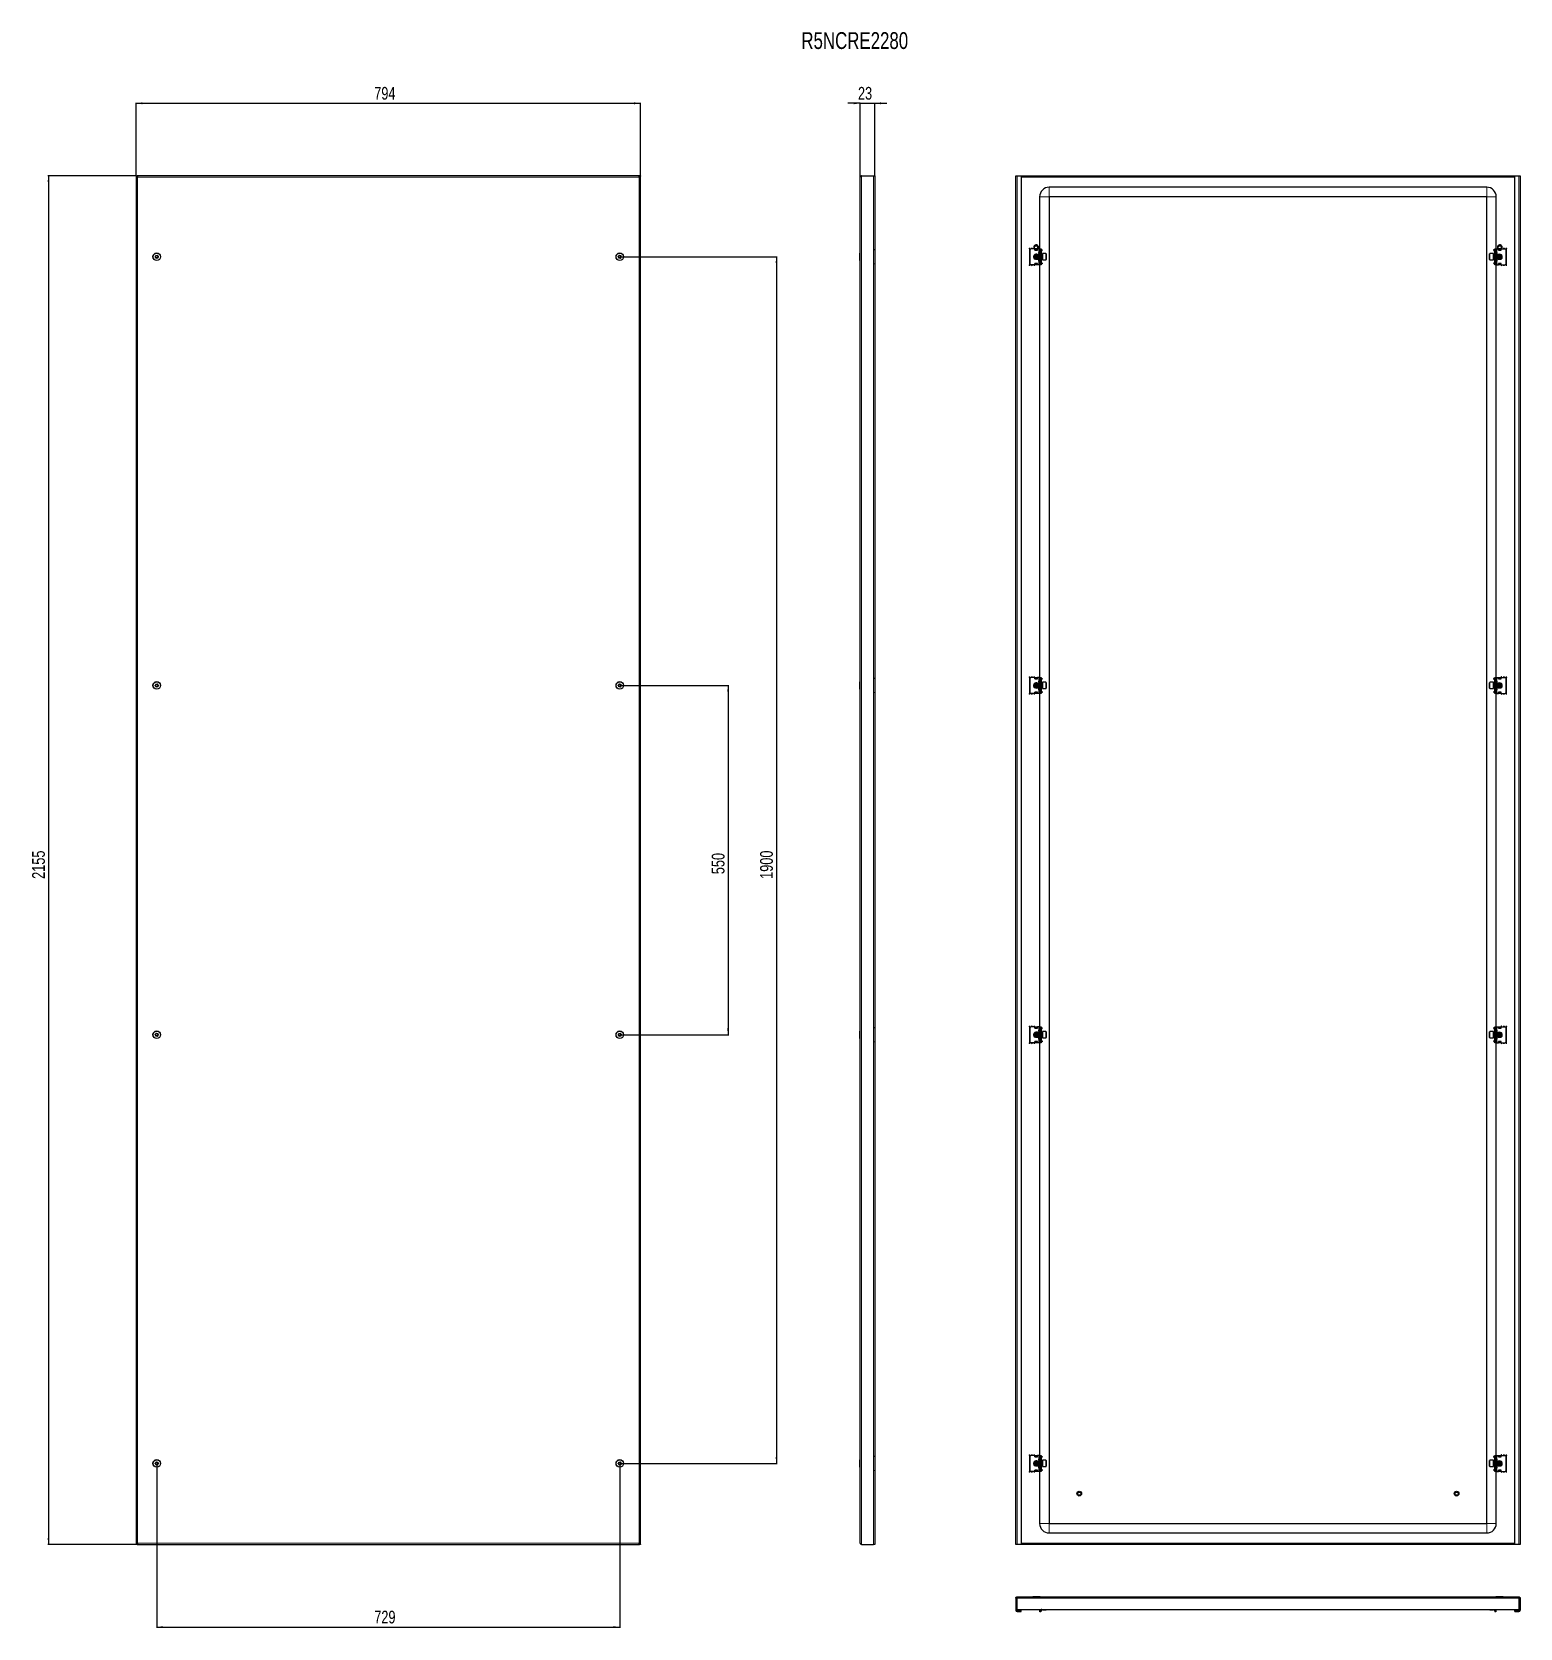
# Model space of a CAD drawing. Header units: millimetres. Extents: x -435 to 1908, y -1307 to 1206.
import ezdxf

# ---------------------------------------------------------------- set-up
doc = ezdxf.new("R2010")
doc.units = ezdxf.units.MM
doc.layers.add('FORMAT', color=7, linetype='Continuous')
doc.styles.add('SLDTEXTSTYLE0', font='TXT', dxfattribs={"width": 0.75})
doc.dimstyles.new('SLDDIMSTYLE0', dxfattribs={"dimtxt": 20, "dimasz": 10, "dimexe": 0, "dimexo": 0.0625, "dimgap": 5, "dimtad": 2, "dimdec": 1, "dimrnd": 1e-09, "dimzin": 12, "dimdsep": 46, "dimtxsty": 'SLDTEXTSTYLE0', "dimsah": 1, "dimcen": 0.09, "dimadec": 0, "dimazin": 3, "dimtfac": 1, "dimtmove": 0, "dimatfit": 0, "dimfxl": 0, "dimfrac": 2, "dimtolj": 1, "dimtzin": 12, "dimarcsym": 0})
doc.dimstyles.new('SLDDIMSTYLE1', dxfattribs={"dimtxt": 20, "dimasz": 10, "dimexe": 0, "dimexo": 0.0625, "dimgap": 5, "dimtad": 2, "dimdec": 1, "dimrnd": 1e-09, "dimzin": 12, "dimdsep": 46, "dimtxsty": 'SLDTEXTSTYLE0', "dimsah": 1, "dimcen": 0.09, "dimadec": 0, "dimazin": 3, "dimtfac": 1, "dimtofl": 0, "dimtmove": 0, "dimatfit": 3, "dimfxl": 0, "dimfrac": 2, "dimtolj": 1, "dimtzin": 12, "dimarcsym": 0})

msp = doc.modelspace()

# ---------------------------------------------------------------- texts
at = {"layer": 'FORMAT', "insert": (776.08, 1205.74), "char_height": 26.458, "attachment_point": 1, "style": 'SLDTEXTSTYLE0'}
msp.add_mtext('R5NCRE2280', dxfattribs=at)

# ---------------------------------------------------------------- blocks, each defined once
blk = doc.blocks.new('_D')
at = {"layer": 'FORMAT'}
for p, q in [((868.5, 1093.7), (849.3, 1093.7)), ((868.5, 977.5), (868.5, 1094.7)), ((868.5, 1093.7), (891.5, 1093.7)), ((891.5, 979.6), (891.5, 1094.7)), ((891.5, 1093.7), (910.7, 1093.7))]:
    blk.add_line(p, q, dxfattribs=at)
for points in [[(868.5, 1093.7), (858.5, 1095.3), (858.5, 1092.2)], [(891.5, 1093.7), (901.5, 1092.2), (901.5, 1095.3)]]:
    blk.add_solid(points, dxfattribs=at)
at = {"layer": 'FORMAT', "insert": (865.2, 1119.5), "char_height": 20, "attachment_point": 1, "style": 'SLDTEXTSTYLE0'}
blk.add_mtext('23', dxfattribs=at)
blk = doc.blocks.new('_D_1')
at = {"layer": 'FORMAT'}
for p, q in [((-271.3, 979.6), (-410.3, 979.6)), ((-409.3, 979.6), (-409.3, -1175.4)), ((-271.3, -1175.4), (-410.3, -1175.4))]:
    blk.add_line(p, q, dxfattribs=at)
for points in [[(-409.3, 979.6), (-410.8, 969.6), (-407.7, 969.6)], [(-409.3, -1175.4), (-407.7, -1165.4), (-410.8, -1165.4)]]:
    blk.add_solid(points, dxfattribs=at)
at = {"layer": 'FORMAT', "insert": (-435, -127.5), "char_height": 20, "attachment_point": 1, "rotation": 90, "style": 'SLDTEXTSTYLE0'}
blk.add_mtext('2155', dxfattribs=at)
blk = doc.blocks.new('_D_2')
at = {"layer": 'FORMAT'}
for p, q in [((-271.3, 979.6), (-271.3, 1094.7)), ((-271.3, 1093.7), (522.7, 1093.7)), ((522.7, 979.6), (522.7, 1094.7))]:
    blk.add_line(p, q, dxfattribs=at)
for points in [[(-271.3, 1093.7), (-261.3, 1092.2), (-261.3, 1095.3)], [(522.7, 1093.7), (512.7, 1095.3), (512.7, 1092.2)]]:
    blk.add_solid(points, dxfattribs=at)
at = {"layer": 'FORMAT', "insert": (103.6, 1119.5), "char_height": 20, "attachment_point": 1, "style": 'SLDTEXTSTYLE0'}
blk.add_mtext('794', dxfattribs=at)
blk = doc.blocks.new('_D_3')
at = {"layer": 'FORMAT'}
for p, q in [((490.2, 852.1), (737.9, 852.1)), ((736.9, 852.1), (736.9, -1047.9)), ((490.2, -1047.9), (737.9, -1047.9))]:
    blk.add_line(p, q, dxfattribs=at)
for points in [[(736.9, 852.1), (735.4, 842.1), (738.4, 842.1)], [(736.9, -1047.9), (738.4, -1037.9), (735.4, -1037.9)]]:
    blk.add_solid(points, dxfattribs=at)
at = {"layer": 'FORMAT', "insert": (711.1, -127.5), "char_height": 20, "attachment_point": 1, "rotation": 90, "style": 'SLDTEXTSTYLE0'}
blk.add_mtext('1900', dxfattribs=at)
blk = doc.blocks.new('_D_4')
at = {"layer": 'FORMAT'}
for p, q in [((-238.8, -1048), (-238.8, -1306.6)), ((490.2, -1048), (490.2, -1306.6)), ((-238.8, -1305.6), (490.2, -1305.6))]:
    blk.add_line(p, q, dxfattribs=at)
for points in [[(-238.8, -1305.6), (-228.8, -1307.1), (-228.8, -1304.1)], [(490.2, -1305.6), (480.2, -1304.1), (480.2, -1307.1)]]:
    blk.add_solid(points, dxfattribs=at)
at = {"layer": 'FORMAT', "insert": (103.6, -1279.8), "char_height": 20, "attachment_point": 1, "style": 'SLDTEXTSTYLE0'}
blk.add_mtext('729', dxfattribs=at)
blk = doc.blocks.new('_D_5')
at = {"layer": 'FORMAT'}
for p, q in [((490.2, 177.1), (661.7, 177.1)), ((660.7, 177.1), (660.7, -372.9)), ((490.2, -372.9), (661.7, -372.9))]:
    blk.add_line(p, q, dxfattribs=at)
for points in [[(660.7, 177.1), (659.2, 167.1), (662.3, 167.1)], [(660.7, -372.9), (662.3, -362.9), (659.2, -362.9)]]:
    blk.add_solid(points, dxfattribs=at)
at = {"layer": 'FORMAT', "insert": (635, -120.1), "char_height": 20, "attachment_point": 1, "rotation": 90, "style": 'SLDTEXTSTYLE0'}
blk.add_mtext('550', dxfattribs=at)

# ---------------------------------------------------------------- dimensions: what is measured, and where the dimension line sits
at = {"layer": 'FORMAT'}
for base, p1, p2, dimstyle, picture, middle in [((522.74, 1093.72), (-271.26, 979.56), (522.74, 979.56), 'SLDDIMSTYLE1', '_D_2', (125.74, 1093.72)), ((891.5, 1093.72), (868.5, 977.46), (891.5, 979.56), 'SLDDIMSTYLE0', '_D', (880, 1093.72)), ((490.24, -1305.61), (-238.76, -1047.94), (490.24, -1047.94), 'SLDDIMSTYLE1', '_D_4', (125.74, -1305.61))]:
    dim = msp.add_linear_dim(base=base, p1=p1, p2=p2, dimstyle=dimstyle, dxfattribs=at)
    dim.commit()
    dim.dimension.update_dxf_attribs({"geometry": picture, "text_midpoint": middle, "dimtype": 160})
for base, p1, p2, picture, middle in [((-409.27, -1175.44), (-271.26, 979.56), (-271.26, -1175.44), '_D_1', (-409.27, -97.94)), ((736.91, -1047.94), (490.24, 852.06), (490.24, -1047.94), '_D_3', (736.91, -97.94)), ((660.74, -372.94), (490.24, 177.06), (490.24, -372.94), '_D_5', (660.74, -97.94))]:
    dim = msp.add_linear_dim(base=base, p1=p1, p2=p2, angle=90, dimstyle='SLDDIMSTYLE1', dxfattribs=at)
    dim.commit()
    dim.dimension.update_dxf_attribs({"geometry": picture, "text_midpoint": middle, "dimtype": 160})

# ---------------------------------------------------------------- linework, layer by layer
at = {"color": 7, "linetype": 'Continuous', "lineweight": 25}
for p, q in [((-271.26, 979.56), (-271.26, -1175.44)), ((-271.26, 979.56), (-269.76, 979.56)), ((-269.56, 979.56), (-269.76, 979.56)), ((-269.56, 978.45), (-269.56, 979.56)), ((521.04, 979.56), (-269.56, 979.56)), ((521.04, 978.44), (521.04, 979.56)), ((521.24, 979.56), (521.04, 979.56)), ((521.24, 979.56), (522.74, 979.56)), ((522.74, -1175.44), (522.74, 979.56)), ((868.5, -1173.34), (868.5, 977.46)), ((870.6, 979.56), (889.4, 979.56)), ((889.4, 979.56), (891.5, 979.56)), ((891.5, 979.56), (891.5, -1175.44)), ((1113.64, 979.56), (1115.74, 979.56)), ((1113.64, -1175.44), (1113.64, 979.56)), ((1115.74, 979.56), (1122.14, 979.56)), ((1122.14, 979.56), (1122.14, -1175.44)), ((1122.14, 979.56), (1899.14, 979.56)), ((1122.14, 978.06), (1899.14, 978.06)), ((1855.14, 961.56), (1166.14, 961.56)), ((1899.14, -1175.44), (1899.14, 979.56)), ((1899.14, 979.56), (1905.54, 979.56)), ((1905.54, 979.56), (1907.64, 979.56)), ((1907.64, 979.56), (1907.64, -1175.44)), ((1151.14, 946.56), (1151.14, 864.56)), ((1166.14, 946.56), (1166.14, -1142.44)), ((1855.14, 946.56), (1166.14, 946.56)), ((1855.14, -1142.44), (1855.14, 946.56)), ((1870.14, 864.56), (1870.14, 946.56)), ((868.5, 857.84), (868.2, 857.84)), ((868.2, 846.27), (868.2, 857.84)), ((892, 862.56), (892, 841.56)), ((1135.14, 864.81), (1135.14, 839.31)), ((1135.64, 862.56), (1135.64, 841.56)), ((1143.64, 864.56), (1137.64, 864.56)), ((1143.64, 864.56), (1143.64, 862.56)), ((1143.84, 863.77), (1143.64, 863.88)), ((1143.64, 862.56), (1147.64, 862.56)), ((1143.84, 862.56), (1143.84, 863.77)), ((1143.89, 864.18), (1144.22, 864.41)), ((1144.39, 864.18), (1143.89, 863.82)), ((1143.89, 863.82), (1143.89, 864.18)), ((1143.89, 862.91), (1143.89, 863.82)), ((1143.89, 862.56), (1143.89, 862.91)), ((1144.39, 864.33), (1144.39, 864.18)), ((1144.39, 864.18), (1144.79, 864.18)), ((1146.19, 855.06), (1145.64, 854.5)), ((1146.25, 855.06), (1146.19, 855.06)), ((1146.19, 855.06), (1146.19, 849.06)), ((1146.64, 854.5), (1146.25, 855.06)), ((1146.25, 855.06), (1146.25, 850.91)), ((1146.48, 864.18), (1146.89, 864.18)), ((1147.02, 855.06), (1146.64, 854.5)), ((1146.89, 864.18), (1146.89, 864.33)), ((1147.39, 863.82), (1146.89, 864.18)), ((1147.25, 855.06), (1147.02, 855.06)), ((1147.02, 855.06), (1147.02, 850.91)), ((1147.05, 864.41), (1147.39, 864.18)), ((1147.64, 854.5), (1147.25, 855.06)), ((1147.25, 855.06), (1147.25, 850.91)), ((1147.39, 864.18), (1147.39, 863.82)), ((1147.64, 863.88), (1147.39, 863.74)), ((1147.39, 863.82), (1147.39, 862.91)), ((1147.39, 862.91), (1147.39, 862.56)), ((1147.46, 854.75), (1147.71, 854.61)), ((1147.64, 862.56), (1147.64, 864.56)), ((1150.14, 864.56), (1147.64, 864.56)), ((1148.02, 855.06), (1147.64, 854.5)), ((1148.25, 855.06), (1148.02, 855.06)), ((1148.02, 855.06), (1148.02, 850.91)), ((1148.64, 854.5), (1148.25, 855.06)), ((1148.25, 855.06), (1148.25, 850.91)), ((1149.02, 855.06), (1148.64, 854.5)), ((1149.25, 855.06), (1149.02, 855.06)), ((1149.02, 855.06), (1149.02, 850.91)), ((1149.64, 854.5), (1149.25, 855.06)), ((1149.25, 855.06), (1149.25, 850.91)), ((1149.64, 859.06), (1149.64, 857.06)), ((1150.14, 859.06), (1149.64, 859.06)), ((1149.64, 857.31), (1150.64, 857.31)), ((1149.64, 857.06), (1151.31, 856.09)), ((1151.14, 856.06), (1149.64, 856.06)), ((1149.64, 856.06), (1149.64, 848.06)), ((1151.64, 864.56), (1150.14, 864.56)), ((1151.64, 859.06), (1150.14, 859.06)), ((1150.64, 857.31), (1151.14, 857.31)), ((1151.14, 857.31), (1151.14, 856.19)), ((1151.64, 862.56), (1151.64, 864.56)), ((1151.64, 864.56), (1153.64, 864.56)), ((1151.64, 862.56), (1151.64, 841.56)), ((1152.64, 841.56), (1152.64, 862.56)), ((1153.64, 864.56), (1153.64, 864.29)), ((1153.64, 864.29), (1153.64, 839.82)), ((1153.64, 863.47), (1153.84, 863.26)), ((1154.14, 860.81), (1153.64, 860.81)), ((1154.14, 857.31), (1153.64, 857.31)), ((1154.02, 855.06), (1153.64, 854.5)), ((1154.25, 855.06), (1154.02, 855.06)), ((1154.02, 855.06), (1154.02, 850.91)), ((1154.14, 862.56), (1154.14, 862.1)), ((1154.14, 857.31), (1154.14, 860.81)), ((1154.14, 855.06), (1154.14, 857.31)), ((1154.22, 862.22), (1155.2, 863.2)), ((1154.58, 861.87), (1154.22, 862.22)), ((1154.64, 854.5), (1154.25, 855.06)), ((1154.25, 855.06), (1154.25, 850.91)), ((1154.58, 861.87), (1155.55, 862.84)), ((1155.02, 855.06), (1154.64, 854.5)), ((1155.39, 855.06), (1155.02, 855.06)), ((1155.02, 855.06), (1155.02, 850.91)), ((1155.2, 863.2), (1155.55, 862.84)), ((1161.04, 857.06), (1155.64, 857.06)), ((1155.64, 857.06), (1155.64, 847.06)), ((1161.64, 856.46), (1161.64, 847.66)), ((1859.64, 856.12), (1859.64, 856.46)), ((1859.64, 847.66), (1859.64, 856.12)), ((1865.64, 857.06), (1860.24, 857.06)), ((1865.64, 856.68), (1865.64, 857.06)), ((1865.64, 847.06), (1865.64, 856.68)), ((1866.08, 863.2), (1865.72, 862.84)), ((1866.7, 861.87), (1865.72, 862.84)), ((1866.25, 855.06), (1865.89, 855.06)), ((1867.05, 862.22), (1866.08, 863.2)), ((1866.64, 854.5), (1866.25, 855.06)), ((1866.25, 850.91), (1866.25, 855.06)), ((1867.02, 855.06), (1866.64, 854.5)), ((1866.7, 861.87), (1867.05, 862.22)), ((1867.25, 855.06), (1867.02, 855.06)), ((1867.02, 850.91), (1867.02, 855.06)), ((1867.14, 862.56), (1867.14, 862.16)), ((1867.14, 860.81), (1867.64, 860.81)), ((1867.14, 860.81), (1867.14, 857.31)), ((1867.64, 857.31), (1867.14, 857.31)), ((1867.14, 857.31), (1867.14, 855.06)), ((1867.64, 854.5), (1867.25, 855.06)), ((1867.25, 850.91), (1867.25, 855.06)), ((1867.43, 863.26), (1867.64, 863.47)), ((1867.64, 864.56), (1869.64, 864.56)), ((1867.64, 864.29), (1867.64, 864.56)), ((1867.64, 839.82), (1867.64, 864.29)), ((1868.64, 862.56), (1868.64, 841.56)), ((1869.64, 864.56), (1869.64, 862.56)), ((1869.64, 864.56), (1871.14, 864.56)), ((1869.64, 841.56), (1869.64, 862.56)), ((1871.14, 859.06), (1869.64, 859.06)), ((1869.96, 856.09), (1871.64, 857.06)), ((1870.14, 856.19), (1870.14, 857.31)), ((1870.14, 857.31), (1870.64, 857.31)), ((1871.64, 856.06), (1870.14, 856.06)), ((1870.64, 857.31), (1871.64, 857.31)), ((1871.14, 864.56), (1873.64, 864.56)), ((1871.64, 859.06), (1871.14, 859.06)), ((1871.64, 857.06), (1871.64, 859.06)), ((1871.64, 848.06), (1871.64, 856.06)), ((1872.02, 855.06), (1871.64, 854.5)), ((1872.25, 855.06), (1872.02, 855.06)), ((1872.02, 850.91), (1872.02, 855.06)), ((1872.64, 854.5), (1872.25, 855.06)), ((1872.25, 850.91), (1872.25, 855.06)), ((1873.02, 855.06), (1872.64, 854.5)), ((1873.25, 855.06), (1873.02, 855.06)), ((1873.02, 850.91), (1873.02, 855.06)), ((1873.64, 854.5), (1873.25, 855.06)), ((1873.25, 850.91), (1873.25, 855.06)), ((1873.56, 854.61), (1873.81, 854.75)), ((1873.64, 864.56), (1873.64, 862.56)), ((1873.89, 863.74), (1873.64, 863.88)), ((1873.64, 862.56), (1877.64, 862.56)), ((1874.02, 855.06), (1873.64, 854.5)), ((1873.89, 864.18), (1874.22, 864.41)), ((1874.39, 864.18), (1873.89, 863.82)), ((1873.89, 863.82), (1873.89, 864.18)), ((1873.89, 862.91), (1873.89, 863.82)), ((1873.89, 862.56), (1873.89, 862.91)), ((1874.25, 855.06), (1874.02, 855.06)), ((1874.02, 850.91), (1874.02, 855.06)), ((1874.64, 854.5), (1874.25, 855.06)), ((1874.25, 850.91), (1874.25, 855.06)), ((1874.39, 864.33), (1874.39, 864.18)), ((1874.39, 864.18), (1874.79, 864.18)), ((1875.02, 855.06), (1874.64, 854.5)), ((1875.08, 855.06), (1875.02, 855.06)), ((1875.02, 850.91), (1875.02, 855.06)), ((1875.64, 854.5), (1875.08, 855.06)), ((1875.08, 854.83), (1875.08, 855.06)), ((1875.08, 849.06), (1875.08, 854.83)), ((1876.48, 864.18), (1876.89, 864.18)), ((1876.89, 864.18), (1876.89, 864.33)), ((1877.39, 863.82), (1876.89, 864.18)), ((1877.05, 864.41), (1877.39, 864.18)), ((1877.39, 864.18), (1877.39, 863.82)), ((1877.39, 863.82), (1877.39, 862.91)), ((1877.39, 862.91), (1877.39, 862.56)), ((1877.64, 863.88), (1877.44, 863.77)), ((1877.44, 863.77), (1877.44, 862.56)), ((1877.64, 862.56), (1877.64, 864.56)), ((1877.64, 864.56), (1883.64, 864.56)), ((1885.64, 841.56), (1885.64, 862.56)), ((1886.14, 839.31), (1886.14, 864.81)), ((868.2, 846.27), (868.5, 846.27)), ((1143.64, 839.56), (1137.64, 839.56)), ((1143.14, 839.56), (1143.14, 839.31)), ((1147.64, 841.56), (1143.64, 841.56)), ((1143.64, 841.56), (1143.64, 839.56)), ((1143.64, 839.67), (1143.84, 839.67)), ((1143.84, 839.67), (1143.84, 841.56)), ((1143.89, 841.2), (1143.89, 841.56)), ((1143.89, 840.29), (1143.89, 841.2)), ((1143.89, 840.29), (1144.39, 839.93)), ((1143.89, 839.93), (1143.89, 840.29)), ((1144.39, 839.58), (1143.89, 839.93)), ((1146.89, 839.93), (1144.39, 839.93)), ((1144.39, 839.93), (1144.39, 839.58)), ((1146.89, 839.58), (1144.39, 839.58)), ((1145.11, 849.49), (1145.94, 849.3)), ((1145.64, 854.5), (1145.64, 849.61)), ((1145.64, 849.61), (1146.19, 849.06)), ((1146.19, 849.06), (1146.25, 849.06)), ((1146.25, 850.91), (1146.25, 849.06)), ((1146.25, 849.06), (1146.64, 849.61)), ((1146.43, 849.31), (1146.8, 849.38)), ((1146.64, 854.5), (1146.64, 851.12)), ((1146.64, 851.12), (1146.64, 849.61)), ((1146.64, 849.61), (1147.02, 849.06)), ((1146.89, 839.93), (1147.39, 840.29)), ((1146.89, 839.58), (1146.89, 839.93)), ((1147.39, 839.93), (1146.89, 839.58)), ((1147.02, 850.91), (1147.02, 849.06)), ((1147.02, 849.06), (1147.25, 849.06)), ((1147.25, 850.91), (1147.25, 849.06)), ((1147.25, 849.06), (1147.64, 849.61)), ((1147.39, 841.56), (1147.39, 841.2)), ((1147.39, 841.2), (1147.39, 840.29)), ((1147.39, 840.29), (1147.39, 839.93)), ((1147.71, 849.5), (1147.46, 849.37)), ((1147.64, 854.5), (1147.64, 851.12)), ((1147.64, 851.12), (1147.64, 849.61)), ((1147.64, 849.61), (1148.02, 849.06)), ((1147.64, 839.56), (1147.64, 841.56)), ((1150.14, 839.56), (1147.64, 839.56)), ((1148.02, 850.91), (1148.02, 849.06)), ((1148.02, 849.06), (1148.25, 849.06)), ((1148.25, 850.91), (1148.25, 849.06)), ((1148.25, 849.06), (1148.64, 849.61)), ((1148.64, 854.5), (1148.64, 851.12)), ((1148.64, 851.12), (1148.64, 849.61)), ((1148.64, 849.61), (1149.02, 849.06)), ((1149.02, 850.91), (1149.02, 849.06)), ((1149.02, 849.06), (1149.25, 849.06)), ((1149.25, 850.91), (1149.25, 849.06)), ((1149.25, 849.06), (1149.64, 849.61)), ((1149.64, 848.06), (1151.14, 848.06)), ((1151.31, 848.02), (1149.64, 847.06)), ((1149.64, 847.06), (1149.64, 845.06)), ((1150.64, 846.81), (1149.64, 846.81)), ((1149.64, 845.06), (1150.14, 845.06)), ((1150.14, 845.06), (1151.64, 845.06)), ((1151.64, 839.56), (1150.14, 839.56)), ((1151.14, 846.81), (1150.64, 846.81)), ((1151.14, 847.92), (1151.14, 846.81)), ((1151.14, 839.56), (1151.14, 189.56)), ((1151.64, 839.56), (1151.64, 841.56)), ((1153.64, 839.56), (1151.64, 839.56)), ((1153.64, 849.61), (1154.02, 849.06)), ((1153.64, 846.81), (1154.14, 846.81)), ((1154.14, 843.31), (1153.64, 843.31)), ((1153.84, 840.85), (1153.64, 840.64)), ((1153.64, 839.82), (1153.64, 839.56)), ((1154.02, 850.91), (1154.02, 849.06)), ((1154.02, 849.06), (1154.25, 849.06)), ((1154.14, 846.81), (1154.14, 849.06)), ((1154.14, 843.31), (1154.14, 846.81)), ((1154.14, 841.56), (1154.14, 841.95)), ((1154.58, 842.25), (1154.22, 841.89)), ((1154.22, 841.89), (1155.2, 840.92)), ((1154.25, 850.91), (1154.25, 849.06)), ((1154.25, 849.06), (1154.64, 849.61)), ((1154.58, 842.25), (1155.55, 841.27)), ((1154.64, 854.5), (1154.64, 851.12)), ((1154.64, 851.12), (1154.64, 849.61)), ((1154.64, 849.61), (1155.02, 849.06)), ((1155.02, 850.91), (1155.02, 849.06)), ((1155.02, 849.06), (1155.39, 849.06)), ((1155.2, 840.92), (1155.55, 841.27)), ((1155.64, 847.06), (1161.04, 847.06)), ((1860.24, 847.06), (1865.64, 847.06)), ((1866.7, 842.25), (1865.72, 841.27)), ((1866.08, 840.92), (1865.72, 841.27)), ((1865.89, 849.06), (1866.25, 849.06)), ((1867.05, 841.89), (1866.08, 840.92)), ((1866.25, 849.06), (1866.25, 850.91)), ((1866.25, 849.06), (1866.64, 849.61)), ((1866.64, 851.12), (1866.64, 854.5)), ((1866.64, 849.61), (1866.64, 851.12)), ((1866.64, 849.61), (1867.02, 849.06)), ((1866.7, 842.25), (1867.05, 841.89)), ((1867.02, 849.06), (1867.02, 850.91)), ((1867.02, 849.06), (1867.25, 849.06)), ((1867.14, 849.06), (1867.14, 846.81)), ((1867.14, 846.81), (1867.64, 846.81)), ((1867.14, 846.81), (1867.14, 843.31)), ((1867.14, 843.31), (1867.64, 843.31)), ((1867.14, 841.56), (1867.14, 842.02)), ((1867.25, 849.06), (1867.25, 850.91)), ((1867.25, 849.06), (1867.64, 849.61)), ((1867.64, 840.64), (1867.43, 840.85)), ((1867.64, 839.56), (1867.64, 839.82)), ((1869.64, 839.56), (1867.64, 839.56)), ((1869.64, 845.06), (1871.14, 845.06)), ((1869.64, 841.56), (1869.64, 839.56)), ((1869.64, 839.56), (1871.14, 839.56)), ((1871.64, 847.06), (1869.96, 848.02)), ((1870.14, 848.06), (1871.64, 848.06)), ((1870.14, 846.81), (1870.14, 847.92)), ((1870.64, 846.81), (1870.14, 846.81)), ((1870.14, 189.56), (1870.14, 839.56)), ((1871.64, 846.81), (1870.64, 846.81)), ((1871.14, 845.06), (1871.64, 845.06)), ((1871.14, 839.56), (1873.64, 839.56)), ((1871.64, 849.61), (1872.02, 849.06)), ((1871.64, 845.06), (1871.64, 847.06)), ((1872.02, 849.06), (1872.02, 850.91)), ((1872.02, 849.06), (1872.25, 849.06)), ((1872.25, 849.06), (1872.25, 850.91)), ((1872.25, 849.06), (1872.64, 849.61)), ((1872.64, 851.12), (1872.64, 854.5)), ((1872.64, 849.61), (1872.64, 851.12)), ((1872.64, 849.61), (1873.02, 849.06)), ((1873.02, 849.06), (1873.02, 850.91)), ((1873.02, 849.06), (1873.25, 849.06)), ((1873.25, 849.06), (1873.25, 850.91)), ((1873.25, 849.06), (1873.64, 849.61)), ((1873.81, 849.37), (1873.56, 849.5)), ((1873.64, 851.12), (1873.64, 854.5)), ((1873.64, 849.61), (1873.64, 851.12)), ((1873.64, 849.61), (1874.02, 849.06)), ((1877.64, 841.56), (1873.64, 841.56)), ((1873.64, 841.56), (1873.64, 839.56)), ((1873.89, 841.2), (1873.89, 841.56)), ((1873.89, 840.29), (1873.89, 841.2)), ((1873.89, 839.93), (1873.89, 840.29)), ((1873.89, 840.29), (1874.39, 839.93)), ((1874.39, 839.58), (1873.89, 839.93)), ((1874.02, 849.06), (1874.02, 850.91)), ((1874.02, 849.06), (1874.25, 849.06)), ((1874.25, 849.06), (1874.25, 850.91)), ((1874.25, 849.06), (1874.64, 849.61)), ((1874.39, 839.93), (1874.39, 839.58)), ((1876.89, 839.93), (1874.39, 839.93)), ((1876.89, 839.58), (1874.39, 839.58)), ((1874.47, 849.38), (1874.84, 849.31)), ((1874.64, 851.12), (1874.64, 854.5)), ((1874.64, 849.61), (1874.64, 851.12)), ((1874.64, 849.61), (1875.02, 849.06)), ((1875.02, 849.06), (1875.02, 850.91)), ((1875.02, 849.06), (1875.08, 849.06)), ((1875.08, 849.06), (1875.64, 849.61)), ((1875.33, 849.3), (1876.16, 849.49)), ((1875.64, 854.32), (1875.64, 854.5)), ((1875.64, 849.61), (1875.64, 854.32)), ((1876.89, 839.93), (1877.39, 840.29)), ((1876.89, 839.58), (1876.89, 839.93)), ((1877.39, 839.93), (1876.89, 839.58)), ((1877.39, 841.56), (1877.39, 841.2)), ((1877.39, 841.2), (1877.39, 840.29)), ((1877.39, 840.29), (1877.39, 839.93)), ((1877.44, 841.56), (1877.44, 839.67)), ((1877.44, 839.67), (1877.64, 839.67)), ((1877.64, 839.56), (1877.64, 841.56)), ((1877.64, 839.56), (1883.64, 839.56)), ((1878.14, 839.31), (1878.14, 839.56)), ((868.5, 182.84), (868.2, 182.84)), ((868.2, 171.27), (868.2, 182.84)), ((892, 187.56), (892, 166.56)), ((1135.14, 189.81), (1135.14, 164.31)), ((1135.64, 187.56), (1135.64, 166.56)), ((1143.64, 189.56), (1137.64, 189.56)), ((1143.14, 189.81), (1143.14, 189.56)), ((1143.64, 189.56), (1143.64, 187.56)), ((1143.84, 189.44), (1143.64, 189.44)), ((1143.64, 187.56), (1147.64, 187.56)), ((1143.84, 187.56), (1143.84, 189.44)), ((1143.89, 189.18), (1144.39, 189.53)), ((1144.39, 189.18), (1143.89, 188.82)), ((1143.89, 188.82), (1143.89, 189.18)), ((1143.89, 187.91), (1143.89, 188.82)), ((1143.89, 187.56), (1143.89, 187.91)), ((1144.39, 189.53), (1144.39, 189.18)), ((1144.39, 189.53), (1146.89, 189.53)), ((1144.39, 189.18), (1146.89, 189.18)), ((1146.19, 180.06), (1145.64, 179.5)), ((1145.64, 179.5), (1145.64, 174.61)), ((1146.25, 180.06), (1146.19, 180.06)), ((1146.19, 180.06), (1146.19, 174.06)), ((1146.64, 179.5), (1146.25, 180.06)), ((1146.25, 180.06), (1146.25, 175.91)), ((1147.02, 180.06), (1146.64, 179.5)), ((1146.64, 179.5), (1146.64, 176.12)), ((1146.64, 176.12), (1146.64, 174.61)), ((1146.89, 189.18), (1146.89, 189.53)), ((1146.89, 189.53), (1147.39, 189.18)), ((1147.39, 188.82), (1146.89, 189.18)), ((1147.25, 180.06), (1147.02, 180.06)), ((1147.02, 180.06), (1147.02, 175.91)), ((1147.64, 179.5), (1147.25, 180.06)), ((1147.25, 180.06), (1147.25, 175.91)), ((1147.39, 189.18), (1147.39, 188.82)), ((1147.39, 188.82), (1147.39, 187.91)), ((1147.39, 187.91), (1147.39, 187.56)), ((1147.46, 179.75), (1147.71, 179.61)), ((1147.64, 187.56), (1147.64, 189.56)), ((1150.14, 189.56), (1147.64, 189.56)), ((1148.02, 180.06), (1147.64, 179.5)), ((1147.64, 179.5), (1147.64, 176.12)), ((1147.64, 176.12), (1147.64, 174.61)), ((1148.25, 180.06), (1148.02, 180.06)), ((1148.02, 180.06), (1148.02, 175.91)), ((1148.64, 179.5), (1148.25, 180.06)), ((1148.25, 180.06), (1148.25, 175.91)), ((1149.02, 180.06), (1148.64, 179.5)), ((1148.64, 179.5), (1148.64, 176.12)), ((1148.64, 176.12), (1148.64, 174.61)), ((1149.25, 180.06), (1149.02, 180.06)), ((1149.02, 180.06), (1149.02, 175.91)), ((1149.64, 179.5), (1149.25, 180.06)), ((1149.25, 180.06), (1149.25, 175.91)), ((1149.64, 184.06), (1149.64, 182.06)), ((1150.14, 184.06), (1149.64, 184.06)), ((1149.64, 182.31), (1150.64, 182.31)), ((1149.64, 182.06), (1151.31, 181.09)), ((1151.14, 181.06), (1149.64, 181.06)), ((1149.64, 181.06), (1149.64, 173.06)), ((1151.64, 189.56), (1150.14, 189.56)), ((1151.64, 184.06), (1150.14, 184.06)), ((1150.64, 182.31), (1151.14, 182.31)), ((1151.14, 182.31), (1151.14, 181.19)), ((1151.64, 187.56), (1151.64, 189.56)), ((1151.64, 189.56), (1153.64, 189.56)), ((1151.64, 187.56), (1151.64, 166.56)), ((1152.64, 166.56), (1152.64, 187.56)), ((1153.64, 189.56), (1153.64, 189.29)), ((1153.64, 189.29), (1153.64, 164.82)), ((1153.64, 188.47), (1153.84, 188.26)), ((1154.14, 185.81), (1153.64, 185.81)), ((1154.14, 182.31), (1153.64, 182.31)), ((1154.02, 180.06), (1153.64, 179.5)), ((1154.25, 180.06), (1154.02, 180.06)), ((1154.02, 180.06), (1154.02, 175.91)), ((1154.14, 187.56), (1154.14, 187.1)), ((1154.14, 182.31), (1154.14, 185.81)), ((1154.14, 180.06), (1154.14, 182.31)), ((1154.22, 187.22), (1155.2, 188.2)), ((1154.58, 186.87), (1154.22, 187.22)), ((1154.64, 179.5), (1154.25, 180.06)), ((1154.25, 180.06), (1154.25, 175.91)), ((1154.58, 186.87), (1155.55, 187.84)), ((1155.02, 180.06), (1154.64, 179.5)), ((1154.64, 179.5), (1154.64, 176.12)), ((1154.64, 176.12), (1154.64, 174.61)), ((1155.39, 180.06), (1155.02, 180.06)), ((1155.02, 180.06), (1155.02, 175.91)), ((1155.2, 188.2), (1155.55, 187.84)), ((1161.04, 182.06), (1155.64, 182.06)), ((1155.64, 182.06), (1155.64, 172.06)), ((1161.64, 181.46), (1161.64, 172.66)), ((1859.64, 181.12), (1859.64, 181.46)), ((1859.64, 172.66), (1859.64, 181.12)), ((1865.64, 182.06), (1860.24, 182.06)), ((1865.64, 181.68), (1865.64, 182.06)), ((1865.64, 172.06), (1865.64, 181.68)), ((1866.08, 188.2), (1865.72, 187.84)), ((1866.7, 186.87), (1865.72, 187.84)), ((1866.25, 180.06), (1865.89, 180.06)), ((1867.05, 187.22), (1866.08, 188.2)), ((1866.64, 179.5), (1866.25, 180.06)), ((1866.25, 175.91), (1866.25, 180.06)), ((1867.02, 180.06), (1866.64, 179.5)), ((1866.64, 176.12), (1866.64, 179.5)), ((1866.64, 174.61), (1866.64, 176.12)), ((1866.7, 186.87), (1867.05, 187.22)), ((1867.25, 180.06), (1867.02, 180.06)), ((1867.02, 175.91), (1867.02, 180.06)), ((1867.14, 187.56), (1867.14, 187.16)), ((1867.14, 185.81), (1867.64, 185.81)), ((1867.14, 185.81), (1867.14, 182.31)), ((1867.64, 182.31), (1867.14, 182.31)), ((1867.14, 182.31), (1867.14, 180.06)), ((1867.64, 179.5), (1867.25, 180.06)), ((1867.25, 175.91), (1867.25, 180.06)), ((1867.43, 188.26), (1867.64, 188.47)), ((1867.64, 189.56), (1869.64, 189.56)), ((1867.64, 189.29), (1867.64, 189.56)), ((1867.64, 164.82), (1867.64, 189.29)), ((1868.64, 187.56), (1868.64, 166.56)), ((1869.64, 189.56), (1869.64, 187.56)), ((1869.64, 189.56), (1871.14, 189.56)), ((1869.64, 166.56), (1869.64, 187.56)), ((1871.14, 184.06), (1869.64, 184.06)), ((1869.96, 181.09), (1871.64, 182.06)), ((1870.14, 181.19), (1870.14, 182.31)), ((1870.14, 182.31), (1870.64, 182.31)), ((1871.64, 181.06), (1870.14, 181.06)), ((1870.64, 182.31), (1871.64, 182.31)), ((1871.14, 189.56), (1873.64, 189.56)), ((1871.64, 184.06), (1871.14, 184.06)), ((1871.64, 182.06), (1871.64, 184.06)), ((1871.64, 173.06), (1871.64, 181.06)), ((1872.02, 180.06), (1871.64, 179.5)), ((1872.25, 180.06), (1872.02, 180.06)), ((1872.02, 175.91), (1872.02, 180.06)), ((1872.64, 179.5), (1872.25, 180.06)), ((1872.25, 175.91), (1872.25, 180.06)), ((1873.02, 180.06), (1872.64, 179.5)), ((1872.64, 176.12), (1872.64, 179.5)), ((1872.64, 174.61), (1872.64, 176.12)), ((1873.25, 180.06), (1873.02, 180.06)), ((1873.02, 175.91), (1873.02, 180.06)), ((1873.64, 179.5), (1873.25, 180.06)), ((1873.25, 175.91), (1873.25, 180.06)), ((1873.56, 179.61), (1873.81, 179.75)), ((1873.64, 189.56), (1873.64, 187.56)), ((1873.64, 187.56), (1877.64, 187.56)), ((1874.02, 180.06), (1873.64, 179.5)), ((1873.64, 176.12), (1873.64, 179.5)), ((1873.64, 174.61), (1873.64, 176.12)), ((1873.89, 189.18), (1874.39, 189.53)), ((1874.39, 189.18), (1873.89, 188.82)), ((1873.89, 188.82), (1873.89, 189.18)), ((1873.89, 187.91), (1873.89, 188.82)), ((1873.89, 187.56), (1873.89, 187.91)), ((1874.25, 180.06), (1874.02, 180.06)), ((1874.02, 175.91), (1874.02, 180.06)), ((1874.64, 179.5), (1874.25, 180.06)), ((1874.25, 175.91), (1874.25, 180.06)), ((1874.39, 189.53), (1874.39, 189.18)), ((1874.39, 189.53), (1876.89, 189.53)), ((1874.39, 189.18), (1876.89, 189.18)), ((1875.02, 180.06), (1874.64, 179.5)), ((1874.64, 176.12), (1874.64, 179.5)), ((1874.64, 174.61), (1874.64, 176.12)), ((1875.08, 180.06), (1875.02, 180.06)), ((1875.02, 175.91), (1875.02, 180.06)), ((1875.64, 179.5), (1875.08, 180.06)), ((1875.08, 179.83), (1875.08, 180.06)), ((1875.08, 174.06), (1875.08, 179.83)), ((1875.64, 179.32), (1875.64, 179.5)), ((1875.64, 174.61), (1875.64, 179.32)), ((1876.89, 189.18), (1876.89, 189.53)), ((1876.89, 189.53), (1877.39, 189.18)), ((1877.39, 188.82), (1876.89, 189.18)), ((1877.39, 189.18), (1877.39, 188.82)), ((1877.39, 188.82), (1877.39, 187.91)), ((1877.39, 187.91), (1877.39, 187.56)), ((1877.44, 189.44), (1877.44, 187.56)), ((1877.64, 189.44), (1877.44, 189.44)), ((1877.64, 189.56), (1883.64, 189.56)), ((1877.64, 187.56), (1877.64, 189.56)), ((1878.14, 189.56), (1878.14, 189.81)), ((1885.64, 166.56), (1885.64, 187.56)), ((1886.14, 164.31), (1886.14, 189.81)), ((868.2, 171.27), (868.5, 171.27)), ((1143.64, 164.56), (1137.64, 164.56)), ((1143.14, 164.56), (1143.14, 164.31)), ((1147.64, 166.56), (1143.64, 166.56)), ((1143.64, 166.56), (1143.64, 164.56)), ((1143.64, 164.67), (1143.84, 164.67)), ((1143.84, 164.67), (1143.84, 166.56)), ((1143.89, 166.2), (1143.89, 166.56)), ((1143.89, 165.29), (1143.89, 166.2)), ((1143.89, 165.29), (1144.39, 164.93)), ((1143.89, 164.93), (1143.89, 165.29)), ((1144.39, 164.58), (1143.89, 164.93)), ((1146.89, 164.93), (1144.39, 164.93)), ((1144.39, 164.93), (1144.39, 164.58)), ((1146.89, 164.58), (1144.39, 164.58)), ((1145.11, 174.49), (1145.94, 174.3)), ((1145.64, 174.61), (1146.19, 174.06)), ((1146.19, 174.06), (1146.25, 174.06)), ((1146.25, 175.91), (1146.25, 174.06)), ((1146.25, 174.06), (1146.64, 174.61)), ((1146.43, 174.31), (1146.8, 174.38)), ((1146.64, 174.61), (1147.02, 174.06)), ((1146.89, 164.93), (1147.39, 165.29)), ((1146.89, 164.58), (1146.89, 164.93)), ((1147.39, 164.93), (1146.89, 164.58)), ((1147.02, 175.91), (1147.02, 174.06)), ((1147.02, 174.06), (1147.25, 174.06)), ((1147.25, 175.91), (1147.25, 174.06)), ((1147.25, 174.06), (1147.64, 174.61)), ((1147.39, 166.56), (1147.39, 166.2)), ((1147.39, 166.2), (1147.39, 165.29)), ((1147.39, 165.29), (1147.39, 164.93)), ((1147.71, 174.5), (1147.46, 174.37)), ((1147.64, 174.61), (1148.02, 174.06)), ((1147.64, 164.56), (1147.64, 166.56)), ((1150.14, 164.56), (1147.64, 164.56)), ((1148.02, 175.91), (1148.02, 174.06)), ((1148.02, 174.06), (1148.25, 174.06)), ((1148.25, 175.91), (1148.25, 174.06)), ((1148.25, 174.06), (1148.64, 174.61)), ((1148.64, 174.61), (1149.02, 174.06)), ((1149.02, 175.91), (1149.02, 174.06)), ((1149.02, 174.06), (1149.25, 174.06)), ((1149.25, 175.91), (1149.25, 174.06)), ((1149.25, 174.06), (1149.64, 174.61)), ((1149.64, 173.06), (1151.14, 173.06)), ((1151.31, 173.02), (1149.64, 172.06)), ((1149.64, 172.06), (1149.64, 170.06)), ((1150.64, 171.81), (1149.64, 171.81)), ((1149.64, 170.06), (1150.14, 170.06)), ((1150.14, 170.06), (1151.64, 170.06)), ((1151.64, 164.56), (1150.14, 164.56)), ((1151.14, 171.81), (1150.64, 171.81)), ((1151.14, 172.92), (1151.14, 171.81)), ((1151.14, 164.56), (1151.14, -360.44)), ((1151.64, 164.56), (1151.64, 166.56)), ((1153.64, 164.56), (1151.64, 164.56)), ((1153.64, 174.61), (1154.02, 174.06)), ((1153.64, 171.81), (1154.14, 171.81)), ((1154.14, 168.31), (1153.64, 168.31)), ((1153.84, 165.85), (1153.64, 165.64)), ((1153.64, 164.82), (1153.64, 164.56)), ((1154.02, 175.91), (1154.02, 174.06)), ((1154.02, 174.06), (1154.25, 174.06)), ((1154.14, 171.81), (1154.14, 174.06)), ((1154.14, 168.31), (1154.14, 171.81)), ((1154.14, 166.56), (1154.14, 166.95)), ((1154.58, 167.25), (1154.22, 166.89)), ((1154.22, 166.89), (1155.2, 165.92)), ((1154.25, 175.91), (1154.25, 174.06)), ((1154.25, 174.06), (1154.64, 174.61)), ((1154.58, 167.25), (1155.55, 166.27)), ((1154.64, 174.61), (1155.02, 174.06)), ((1155.02, 175.91), (1155.02, 174.06)), ((1155.02, 174.06), (1155.39, 174.06)), ((1155.2, 165.92), (1155.55, 166.27)), ((1155.64, 172.06), (1161.04, 172.06)), ((1860.24, 172.06), (1865.64, 172.06)), ((1866.7, 167.25), (1865.72, 166.27)), ((1866.08, 165.92), (1865.72, 166.27)), ((1865.89, 174.06), (1866.25, 174.06)), ((1867.05, 166.89), (1866.08, 165.92)), ((1866.25, 174.06), (1866.25, 175.91)), ((1866.25, 174.06), (1866.64, 174.61)), ((1866.64, 174.61), (1867.02, 174.06)), ((1866.7, 167.25), (1867.05, 166.89)), ((1867.02, 174.06), (1867.02, 175.91)), ((1867.02, 174.06), (1867.25, 174.06)), ((1867.14, 174.06), (1867.14, 171.81)), ((1867.14, 171.81), (1867.64, 171.81)), ((1867.14, 171.81), (1867.14, 168.31)), ((1867.14, 168.31), (1867.64, 168.31)), ((1867.14, 166.56), (1867.14, 167.02)), ((1867.25, 174.06), (1867.25, 175.91)), ((1867.25, 174.06), (1867.64, 174.61)), ((1867.64, 165.64), (1867.43, 165.85)), ((1867.64, 164.56), (1867.64, 164.82)), ((1869.64, 164.56), (1867.64, 164.56)), ((1869.64, 170.06), (1871.14, 170.06)), ((1869.64, 166.56), (1869.64, 164.56)), ((1869.64, 164.56), (1871.14, 164.56)), ((1871.64, 172.06), (1869.96, 173.02)), ((1870.14, 173.06), (1871.64, 173.06)), ((1870.14, 171.81), (1870.14, 172.92)), ((1870.64, 171.81), (1870.14, 171.81)), ((1870.14, -360.44), (1870.14, 164.56)), ((1871.64, 171.81), (1870.64, 171.81)), ((1871.14, 170.06), (1871.64, 170.06)), ((1871.14, 164.56), (1873.64, 164.56)), ((1871.64, 174.61), (1872.02, 174.06)), ((1871.64, 170.06), (1871.64, 172.06)), ((1872.02, 174.06), (1872.02, 175.91)), ((1872.02, 174.06), (1872.25, 174.06)), ((1872.25, 174.06), (1872.25, 175.91)), ((1872.25, 174.06), (1872.64, 174.61)), ((1872.64, 174.61), (1873.02, 174.06)), ((1873.02, 174.06), (1873.02, 175.91)), ((1873.02, 174.06), (1873.25, 174.06)), ((1873.25, 174.06), (1873.25, 175.91)), ((1873.25, 174.06), (1873.64, 174.61)), ((1873.81, 174.37), (1873.56, 174.5)), ((1873.64, 174.61), (1874.02, 174.06)), ((1877.64, 166.56), (1873.64, 166.56)), ((1873.64, 166.56), (1873.64, 164.56)), ((1873.89, 166.2), (1873.89, 166.56)), ((1873.89, 165.29), (1873.89, 166.2)), ((1873.89, 164.93), (1873.89, 165.29)), ((1873.89, 165.29), (1874.39, 164.93)), ((1874.39, 164.58), (1873.89, 164.93)), ((1874.02, 174.06), (1874.02, 175.91)), ((1874.02, 174.06), (1874.25, 174.06)), ((1874.25, 174.06), (1874.25, 175.91)), ((1874.25, 174.06), (1874.64, 174.61)), ((1874.39, 164.93), (1874.39, 164.58)), ((1876.89, 164.93), (1874.39, 164.93)), ((1876.89, 164.58), (1874.39, 164.58)), ((1874.47, 174.38), (1874.84, 174.31)), ((1874.64, 174.61), (1875.02, 174.06)), ((1875.02, 174.06), (1875.02, 175.91)), ((1875.02, 174.06), (1875.08, 174.06)), ((1875.08, 174.06), (1875.64, 174.61)), ((1875.33, 174.3), (1876.16, 174.49)), ((1876.89, 164.93), (1877.39, 165.29)), ((1876.89, 164.58), (1876.89, 164.93)), ((1877.39, 164.93), (1876.89, 164.58)), ((1877.39, 166.56), (1877.39, 166.2)), ((1877.39, 166.2), (1877.39, 165.29)), ((1877.39, 165.29), (1877.39, 164.93)), ((1877.44, 166.56), (1877.44, 164.67)), ((1877.44, 164.67), (1877.64, 164.67)), ((1877.64, 164.56), (1877.64, 166.56)), ((1877.64, 164.56), (1883.64, 164.56)), ((1878.14, 164.31), (1878.14, 164.56)), ((868.5, -367.16), (868.2, -367.16)), ((868.2, -375.09), (868.2, -367.16)), ((868.2, -378.73), (868.2, -375.09)), ((892, -362.44), (892, -383.44)), ((1135.14, -360.19), (1135.14, -385.69)), ((1135.64, -362.44), (1135.64, -383.44)), ((1143.64, -360.44), (1137.64, -360.44)), ((1143.14, -360.19), (1143.14, -360.44)), ((1143.64, -360.44), (1143.64, -362.44)), ((1143.84, -360.56), (1143.64, -360.56)), ((1143.64, -362.44), (1147.64, -362.44)), ((1143.84, -362.44), (1143.84, -360.56)), ((1143.89, -360.82), (1144.39, -360.47)), ((1144.39, -360.82), (1143.89, -361.18)), ((1143.89, -361.18), (1143.89, -360.82)), ((1143.89, -362.09), (1143.89, -361.18)), ((1143.89, -362.44), (1143.89, -362.09)), ((1144.39, -360.47), (1144.39, -360.82)), ((1144.39, -360.47), (1146.89, -360.47)), ((1144.39, -360.82), (1146.89, -360.82)), ((1145.94, -370.19), (1145.11, -370.38)), ((1146.19, -369.94), (1145.64, -370.5)), ((1145.64, -370.5), (1145.64, -375.2)), ((1145.64, -375.2), (1145.64, -375.39)), ((1145.64, -375.39), (1146.19, -375.94)), ((1146.25, -369.94), (1146.19, -369.94)), ((1146.19, -369.94), (1146.19, -375.72)), ((1146.19, -375.72), (1146.19, -375.94)), ((1146.19, -375.94), (1146.25, -375.94)), ((1146.64, -370.5), (1146.25, -369.94)), ((1146.25, -369.94), (1146.25, -371.8)), ((1146.25, -371.8), (1146.25, -375.94)), ((1146.25, -375.94), (1146.64, -375.39)), ((1146.8, -370.27), (1146.43, -370.2)), ((1147.02, -369.94), (1146.64, -370.5)), ((1146.64, -370.5), (1146.64, -372.01)), ((1146.64, -372.01), (1146.64, -375.39)), ((1146.64, -375.39), (1147.02, -375.94)), ((1146.89, -360.82), (1146.89, -360.47)), ((1146.89, -360.47), (1147.39, -360.82)), ((1147.39, -361.18), (1146.89, -360.82)), ((1147.25, -369.94), (1147.02, -369.94)), ((1147.02, -369.94), (1147.02, -371.8)), ((1147.02, -371.8), (1147.02, -375.94)), ((1147.02, -375.94), (1147.25, -375.94)), ((1147.64, -370.5), (1147.25, -369.94)), ((1147.25, -369.94), (1147.25, -371.8)), ((1147.25, -371.8), (1147.25, -375.94)), ((1147.25, -375.94), (1147.64, -375.39)), ((1147.39, -360.82), (1147.39, -361.18)), ((1147.39, -361.18), (1147.39, -362.09)), ((1147.39, -362.09), (1147.39, -362.44)), ((1147.46, -370.25), (1147.71, -370.39)), ((1147.71, -375.5), (1147.46, -375.63)), ((1150.14, -360.44), (1147.64, -360.44)), ((1147.64, -362.44), (1147.64, -360.44)), ((1148.02, -369.94), (1147.64, -370.5)), ((1147.64, -370.5), (1147.64, -372.01)), ((1147.64, -372.01), (1147.64, -375.39)), ((1147.64, -375.39), (1148.02, -375.94)), ((1148.25, -369.94), (1148.02, -369.94)), ((1148.02, -369.94), (1148.02, -371.8)), ((1148.02, -371.8), (1148.02, -375.94)), ((1148.02, -375.94), (1148.25, -375.94)), ((1148.64, -370.5), (1148.25, -369.94)), ((1148.25, -369.94), (1148.25, -371.8)), ((1148.25, -371.8), (1148.25, -375.94)), ((1148.25, -375.94), (1148.64, -375.39)), ((1149.02, -369.94), (1148.64, -370.5)), ((1148.64, -370.5), (1148.64, -372.01)), ((1148.64, -372.01), (1148.64, -375.39)), ((1148.64, -375.39), (1149.02, -375.94)), ((1149.25, -369.94), (1149.02, -369.94)), ((1149.02, -369.94), (1149.02, -371.8)), ((1149.02, -371.8), (1149.02, -375.94)), ((1149.02, -375.94), (1149.25, -375.94)), ((1149.64, -370.5), (1149.25, -369.94)), ((1149.25, -369.94), (1149.25, -371.8)), ((1149.25, -371.8), (1149.25, -375.94)), ((1149.25, -375.94), (1149.64, -375.39)), ((1149.64, -365.94), (1149.64, -367.94)), ((1150.14, -365.94), (1149.64, -365.94)), ((1149.64, -367.69), (1150.64, -367.69)), ((1149.64, -367.94), (1151.31, -368.91)), ((1151.14, -368.94), (1149.64, -368.94)), ((1149.64, -368.94), (1149.64, -376.94)), ((1149.64, -376.94), (1151.14, -376.94)), ((1151.31, -376.98), (1149.64, -377.94)), ((1151.64, -360.44), (1150.14, -360.44)), ((1151.64, -365.94), (1150.14, -365.94)), ((1150.64, -367.69), (1151.14, -367.69)), ((1151.14, -367.69), (1151.14, -368.81)), ((1151.64, -362.44), (1151.64, -360.44)), ((1151.64, -360.44), (1153.64, -360.44)), ((1151.64, -362.44), (1151.64, -383.44)), ((1152.64, -383.44), (1152.64, -362.44)), ((1153.64, -360.44), (1153.64, -360.71)), ((1153.64, -360.71), (1153.64, -385.18)), ((1153.64, -361.53), (1153.84, -361.74)), ((1154.14, -364.19), (1153.64, -364.19)), ((1154.14, -367.69), (1153.64, -367.69)), ((1154.02, -369.94), (1153.64, -370.5)), ((1153.64, -375.39), (1154.02, -375.94)), ((1154.25, -369.94), (1154.02, -369.94)), ((1154.02, -369.94), (1154.02, -371.8)), ((1154.02, -371.8), (1154.02, -375.94)), ((1154.02, -375.94), (1154.25, -375.94)), ((1154.14, -362.44), (1154.14, -362.9)), ((1154.14, -367.69), (1154.14, -364.19)), ((1154.14, -369.94), (1154.14, -367.69)), ((1154.14, -378.19), (1154.14, -375.94)), ((1154.22, -362.78), (1155.2, -361.8)), ((1154.58, -363.13), (1154.22, -362.78)), ((1154.64, -370.5), (1154.25, -369.94)), ((1154.25, -369.94), (1154.25, -371.8)), ((1154.25, -371.8), (1154.25, -375.94)), ((1154.25, -375.94), (1154.64, -375.39)), ((1154.58, -363.13), (1155.55, -362.16)), ((1155.02, -369.94), (1154.64, -370.5)), ((1154.64, -370.5), (1154.64, -372.01)), ((1154.64, -372.01), (1154.64, -375.39)), ((1154.64, -375.39), (1155.02, -375.94)), ((1155.39, -369.94), (1155.02, -369.94)), ((1155.02, -369.94), (1155.02, -371.8)), ((1155.02, -371.8), (1155.02, -375.94)), ((1155.02, -375.94), (1155.39, -375.94)), ((1155.2, -361.8), (1155.55, -362.16)), ((1161.04, -367.94), (1155.64, -367.94)), ((1155.64, -367.94), (1155.64, -377.57)), ((1161.64, -368.54), (1161.64, -377.01)), ((1859.64, -377.34), (1859.64, -368.54)), ((1865.64, -367.94), (1860.24, -367.94)), ((1865.64, -377.94), (1865.64, -367.94)), ((1866.08, -361.8), (1865.72, -362.16)), ((1866.7, -363.13), (1865.72, -362.16)), ((1866.25, -369.94), (1865.89, -369.94)), ((1865.89, -375.94), (1866.25, -375.94)), ((1867.05, -362.78), (1866.08, -361.8)), ((1866.64, -370.5), (1866.25, -369.94)), ((1866.25, -371.8), (1866.25, -369.94)), ((1866.25, -375.94), (1866.25, -371.8)), ((1866.25, -375.94), (1866.64, -375.39)), ((1867.02, -369.94), (1866.64, -370.5)), ((1866.64, -372.01), (1866.64, -370.5)), ((1866.64, -375.39), (1866.64, -372.01)), ((1866.64, -375.39), (1867.02, -375.94)), ((1866.7, -363.13), (1867.05, -362.78)), ((1867.25, -369.94), (1867.02, -369.94)), ((1867.02, -371.8), (1867.02, -369.94)), ((1867.02, -375.94), (1867.02, -371.8)), ((1867.02, -375.94), (1867.25, -375.94)), ((1867.14, -362.44), (1867.14, -362.84)), ((1867.14, -364.19), (1867.64, -364.19)), ((1867.14, -364.19), (1867.14, -367.69)), ((1867.64, -367.69), (1867.14, -367.69)), ((1867.14, -367.69), (1867.14, -369.94)), ((1867.14, -375.94), (1867.14, -378.19)), ((1867.64, -370.5), (1867.25, -369.94)), ((1867.25, -371.8), (1867.25, -369.94)), ((1867.25, -375.94), (1867.25, -371.8)), ((1867.25, -375.94), (1867.64, -375.39)), ((1867.43, -361.74), (1867.64, -361.53)), ((1867.64, -360.44), (1869.64, -360.44)), ((1867.64, -360.71), (1867.64, -360.44)), ((1867.64, -385.18), (1867.64, -360.71)), ((1868.64, -362.44), (1868.64, -383.44)), ((1869.64, -360.44), (1869.64, -362.44)), ((1869.64, -360.44), (1871.14, -360.44)), ((1869.64, -383.44), (1869.64, -362.44)), ((1871.14, -365.94), (1869.64, -365.94)), ((1869.96, -368.91), (1871.64, -367.94)), ((1871.64, -377.94), (1869.96, -376.98)), ((1870.14, -368.81), (1870.14, -367.69)), ((1870.14, -367.69), (1870.64, -367.69)), ((1871.64, -368.94), (1870.14, -368.94)), ((1870.14, -376.94), (1871.64, -376.94)), ((1870.64, -367.69), (1871.64, -367.69)), ((1871.14, -360.44), (1873.64, -360.44)), ((1871.64, -365.94), (1871.14, -365.94)), ((1871.64, -367.94), (1871.64, -365.94)), ((1871.64, -376.94), (1871.64, -368.94)), ((1872.02, -369.94), (1871.64, -370.5)), ((1871.64, -375.39), (1872.02, -375.94)), ((1872.25, -369.94), (1872.02, -369.94)), ((1872.02, -371.8), (1872.02, -369.94)), ((1872.02, -375.94), (1872.02, -371.8)), ((1872.02, -375.94), (1872.25, -375.94)), ((1872.64, -370.5), (1872.25, -369.94)), ((1872.25, -371.8), (1872.25, -369.94)), ((1872.25, -375.94), (1872.25, -371.8)), ((1872.25, -375.94), (1872.64, -375.39)), ((1873.02, -369.94), (1872.64, -370.5)), ((1872.64, -372.01), (1872.64, -370.5)), ((1872.64, -375.39), (1872.64, -372.01)), ((1872.64, -375.39), (1873.02, -375.94)), ((1873.25, -369.94), (1873.02, -369.94)), ((1873.02, -371.8), (1873.02, -369.94)), ((1873.02, -375.94), (1873.02, -371.8)), ((1873.02, -375.94), (1873.25, -375.94)), ((1873.64, -370.5), (1873.25, -369.94)), ((1873.25, -371.8), (1873.25, -369.94)), ((1873.25, -375.94), (1873.25, -371.8)), ((1873.25, -375.94), (1873.64, -375.39)), ((1873.56, -370.39), (1873.81, -370.25)), ((1873.81, -375.63), (1873.56, -375.5)), ((1873.64, -360.44), (1873.64, -362.44)), ((1873.64, -362.44), (1877.64, -362.44)), ((1874.02, -369.94), (1873.64, -370.5)), ((1873.64, -372.01), (1873.64, -370.5)), ((1873.64, -375.39), (1873.64, -372.01)), ((1873.64, -375.39), (1874.02, -375.94)), ((1873.89, -360.82), (1874.39, -360.47)), ((1874.39, -360.82), (1873.89, -361.18)), ((1873.89, -361.18), (1873.89, -360.82)), ((1873.89, -362.09), (1873.89, -361.18)), ((1873.89, -362.44), (1873.89, -362.09)), ((1874.25, -369.94), (1874.02, -369.94)), ((1874.02, -371.8), (1874.02, -369.94)), ((1874.02, -375.94), (1874.02, -371.8)), ((1874.02, -375.94), (1874.25, -375.94)), ((1874.64, -370.5), (1874.25, -369.94)), ((1874.25, -371.8), (1874.25, -369.94)), ((1874.25, -375.94), (1874.25, -371.8)), ((1874.25, -375.94), (1874.64, -375.39)), ((1874.39, -360.47), (1874.39, -360.82)), ((1874.39, -360.47), (1876.89, -360.47)), ((1874.39, -360.82), (1876.89, -360.82)), ((1874.84, -370.2), (1874.47, -370.27)), ((1875.02, -369.94), (1874.64, -370.5)), ((1874.64, -372.01), (1874.64, -370.5)), ((1874.64, -375.39), (1874.64, -372.01)), ((1874.64, -375.39), (1875.02, -375.94)), ((1875.08, -369.94), (1875.02, -369.94)), ((1875.02, -371.8), (1875.02, -369.94)), ((1875.02, -375.94), (1875.02, -371.8)), ((1875.02, -375.94), (1875.08, -375.94)), ((1875.64, -370.5), (1875.08, -369.94)), ((1875.08, -375.94), (1875.08, -369.94)), ((1875.08, -375.94), (1875.64, -375.39)), ((1876.16, -370.38), (1875.33, -370.19)), ((1875.64, -375.39), (1875.64, -370.5)), ((1876.89, -360.82), (1876.89, -360.47)), ((1876.89, -360.47), (1877.39, -360.82)), ((1877.39, -361.18), (1876.89, -360.82)), ((1877.39, -360.82), (1877.39, -361.18)), ((1877.39, -361.18), (1877.39, -362.09)), ((1877.39, -362.09), (1877.39, -362.44)), ((1877.44, -360.56), (1877.44, -362.44)), ((1877.64, -360.56), (1877.44, -360.56)), ((1877.64, -362.44), (1877.64, -360.44)), ((1877.64, -360.44), (1883.64, -360.44)), ((1878.14, -360.44), (1878.14, -360.19)), ((1885.64, -383.44), (1885.64, -362.44)), ((1886.14, -385.69), (1886.14, -360.19)), ((868.2, -378.73), (868.5, -378.73)), ((1143.64, -385.44), (1137.64, -385.44)), ((1143.14, -385.44), (1143.14, -385.69)), ((1147.64, -383.44), (1143.64, -383.44)), ((1143.64, -383.44), (1143.64, -385.44)), ((1143.64, -385.33), (1143.84, -385.33)), ((1143.84, -385.33), (1143.84, -383.44)), ((1143.89, -383.8), (1143.89, -383.44)), ((1143.89, -384.71), (1143.89, -383.8)), ((1143.89, -384.71), (1144.39, -385.07)), ((1143.89, -385.07), (1143.89, -384.71)), ((1144.39, -385.42), (1143.89, -385.07)), ((1146.89, -385.07), (1144.39, -385.07)), ((1144.39, -385.07), (1144.39, -385.42)), ((1146.89, -385.42), (1144.39, -385.42)), ((1146.89, -385.07), (1147.39, -384.71)), ((1146.89, -385.42), (1146.89, -385.07)), ((1147.39, -385.07), (1146.89, -385.42)), ((1147.39, -383.44), (1147.39, -383.8)), ((1147.39, -383.8), (1147.39, -384.71)), ((1147.39, -384.71), (1147.39, -385.07)), ((1147.64, -385.44), (1147.64, -383.44)), ((1150.14, -385.44), (1147.64, -385.44)), ((1149.64, -377.94), (1149.64, -379.94)), ((1150.64, -378.19), (1149.64, -378.19)), ((1149.64, -379.94), (1150.14, -379.94)), ((1150.14, -379.94), (1151.64, -379.94)), ((1151.64, -385.44), (1150.14, -385.44)), ((1151.14, -378.19), (1150.64, -378.19)), ((1151.14, -377.08), (1151.14, -378.19)), ((1151.14, -385.44), (1151.14, -1035.44)), ((1151.64, -385.44), (1151.64, -383.44)), ((1153.64, -385.44), (1151.64, -385.44)), ((1153.64, -378.19), (1154.14, -378.19)), ((1154.14, -381.69), (1153.64, -381.69)), ((1153.84, -384.15), (1153.64, -384.36)), ((1153.64, -385.18), (1153.64, -385.44)), ((1154.14, -381.69), (1154.14, -378.19)), ((1154.14, -383.44), (1154.14, -383.05)), ((1154.58, -382.75), (1154.22, -383.11)), ((1154.22, -383.11), (1155.2, -384.08)), ((1154.58, -382.75), (1155.55, -383.73)), ((1155.2, -384.08), (1155.55, -383.73)), ((1155.64, -377.57), (1155.64, -377.94)), ((1155.64, -377.94), (1161.04, -377.94)), ((1161.64, -377.01), (1161.64, -377.34)), ((1860.24, -377.94), (1865.64, -377.94)), ((1866.7, -382.75), (1865.72, -383.73)), ((1866.08, -384.08), (1865.72, -383.73)), ((1867.05, -383.11), (1866.08, -384.08)), ((1866.7, -382.75), (1867.05, -383.11)), ((1867.14, -378.19), (1867.14, -381.69)), ((1867.14, -378.19), (1867.64, -378.19)), ((1867.14, -381.69), (1867.64, -381.69)), ((1867.14, -383.44), (1867.14, -382.98)), ((1867.64, -384.36), (1867.43, -384.15)), ((1867.64, -385.44), (1867.64, -385.18)), ((1869.64, -385.44), (1867.64, -385.44)), ((1869.64, -379.94), (1871.14, -379.94)), ((1869.64, -383.44), (1869.64, -385.44)), ((1869.64, -385.44), (1871.14, -385.44)), ((1870.14, -378.19), (1870.14, -377.08)), ((1870.64, -378.19), (1870.14, -378.19)), ((1870.14, -1035.44), (1870.14, -385.44)), ((1871.64, -378.19), (1870.64, -378.19)), ((1871.14, -379.94), (1871.64, -379.94)), ((1871.14, -385.44), (1873.64, -385.44)), ((1871.64, -379.94), (1871.64, -377.94)), ((1877.64, -383.44), (1873.64, -383.44)), ((1873.64, -383.44), (1873.64, -385.44)), ((1873.89, -383.8), (1873.89, -383.44)), ((1873.89, -384.71), (1873.89, -383.8)), ((1873.89, -384.71), (1874.39, -385.07)), ((1873.89, -385.07), (1873.89, -384.71)), ((1874.39, -385.42), (1873.89, -385.07)), ((1876.89, -385.07), (1874.39, -385.07)), ((1874.39, -385.07), (1874.39, -385.42)), ((1876.89, -385.42), (1874.39, -385.42)), ((1876.89, -385.07), (1877.39, -384.71)), ((1876.89, -385.42), (1876.89, -385.07)), ((1877.39, -385.07), (1876.89, -385.42)), ((1877.39, -383.44), (1877.39, -383.8)), ((1877.39, -383.8), (1877.39, -384.71)), ((1877.39, -384.71), (1877.39, -385.07)), ((1877.44, -383.44), (1877.44, -385.33)), ((1877.44, -385.33), (1877.64, -385.33)), ((1877.64, -385.44), (1877.64, -383.44)), ((1877.64, -385.44), (1883.64, -385.44)), ((1878.14, -385.69), (1878.14, -385.44)), ((868.5, -1042.16), (868.2, -1042.16)), ((868.2, -1050.09), (868.2, -1042.16)), ((868.2, -1053.73), (868.2, -1050.09)), ((868.2, -1053.73), (868.5, -1053.73)), ((892, -1037.44), (892, -1058.44)), ((1135.14, -1035.19), (1135.14, -1060.69)), ((1135.64, -1037.44), (1135.64, -1058.44)), ((1143.64, -1035.44), (1137.64, -1035.44)), ((1143.14, -1035.19), (1143.14, -1035.44)), ((1143.64, -1035.44), (1143.64, -1037.44)), ((1143.84, -1035.56), (1143.64, -1035.56)), ((1143.64, -1037.44), (1147.64, -1037.44)), ((1143.84, -1037.44), (1143.84, -1035.56)), ((1143.89, -1035.82), (1144.39, -1035.47)), ((1144.39, -1035.82), (1143.89, -1036.18)), ((1143.89, -1036.18), (1143.89, -1035.82)), ((1143.89, -1037.09), (1143.89, -1036.18)), ((1143.89, -1037.44), (1143.89, -1037.09)), ((1144.39, -1035.47), (1144.39, -1035.82)), ((1144.39, -1035.47), (1146.89, -1035.47)), ((1144.39, -1035.82), (1146.89, -1035.82)), ((1145.94, -1045.19), (1145.11, -1045.38)), ((1146.19, -1044.94), (1145.64, -1045.5)), ((1145.64, -1045.5), (1145.64, -1050.2)), ((1145.64, -1050.2), (1145.64, -1050.39)), ((1145.64, -1050.39), (1146.19, -1050.94)), ((1146.25, -1044.94), (1146.19, -1044.94)), ((1146.19, -1044.94), (1146.19, -1050.72)), ((1146.19, -1050.72), (1146.19, -1050.94)), ((1146.19, -1050.94), (1146.25, -1050.94)), ((1146.64, -1045.5), (1146.25, -1044.94)), ((1146.25, -1044.94), (1146.25, -1046.8)), ((1146.25, -1046.8), (1146.25, -1050.94)), ((1146.25, -1050.94), (1146.64, -1050.39)), ((1146.8, -1045.27), (1146.43, -1045.2)), ((1147.02, -1044.94), (1146.64, -1045.5)), ((1146.64, -1045.5), (1146.64, -1047.01)), ((1146.64, -1047.01), (1146.64, -1050.39)), ((1146.64, -1050.39), (1147.02, -1050.94)), ((1146.89, -1035.82), (1146.89, -1035.47)), ((1146.89, -1035.47), (1147.39, -1035.82)), ((1147.39, -1036.18), (1146.89, -1035.82)), ((1147.25, -1044.94), (1147.02, -1044.94)), ((1147.02, -1044.94), (1147.02, -1046.8)), ((1147.02, -1046.8), (1147.02, -1050.94)), ((1147.02, -1050.94), (1147.25, -1050.94)), ((1147.64, -1045.5), (1147.25, -1044.94)), ((1147.25, -1044.94), (1147.25, -1046.8)), ((1147.25, -1046.8), (1147.25, -1050.94)), ((1147.25, -1050.94), (1147.64, -1050.39)), ((1147.39, -1035.82), (1147.39, -1036.18)), ((1147.39, -1036.18), (1147.39, -1037.09)), ((1147.39, -1037.09), (1147.39, -1037.44)), ((1147.46, -1045.25), (1147.71, -1045.39)), ((1147.71, -1050.5), (1147.46, -1050.63)), ((1150.14, -1035.44), (1147.64, -1035.44)), ((1147.64, -1037.44), (1147.64, -1035.44)), ((1148.02, -1044.94), (1147.64, -1045.5)), ((1147.64, -1045.5), (1147.64, -1047.01)), ((1147.64, -1047.01), (1147.64, -1050.39)), ((1147.64, -1050.39), (1148.02, -1050.94)), ((1148.25, -1044.94), (1148.02, -1044.94)), ((1148.02, -1044.94), (1148.02, -1046.8)), ((1148.02, -1046.8), (1148.02, -1050.94)), ((1148.02, -1050.94), (1148.25, -1050.94)), ((1148.64, -1045.5), (1148.25, -1044.94)), ((1148.25, -1044.94), (1148.25, -1046.8)), ((1148.25, -1046.8), (1148.25, -1050.94)), ((1148.25, -1050.94), (1148.64, -1050.39)), ((1149.02, -1044.94), (1148.64, -1045.5)), ((1148.64, -1045.5), (1148.64, -1047.01)), ((1148.64, -1047.01), (1148.64, -1050.39)), ((1148.64, -1050.39), (1149.02, -1050.94)), ((1149.25, -1044.94), (1149.02, -1044.94)), ((1149.02, -1044.94), (1149.02, -1046.8)), ((1149.02, -1046.8), (1149.02, -1050.94)), ((1149.02, -1050.94), (1149.25, -1050.94)), ((1149.64, -1045.5), (1149.25, -1044.94)), ((1149.25, -1044.94), (1149.25, -1046.8)), ((1149.25, -1046.8), (1149.25, -1050.94)), ((1149.25, -1050.94), (1149.64, -1050.39)), ((1149.64, -1040.94), (1149.64, -1042.94)), ((1150.14, -1040.94), (1149.64, -1040.94)), ((1149.64, -1042.69), (1150.64, -1042.69)), ((1149.64, -1042.94), (1151.31, -1043.91)), ((1151.14, -1043.94), (1149.64, -1043.94)), ((1149.64, -1043.94), (1149.64, -1051.94)), ((1149.64, -1051.94), (1151.14, -1051.94)), ((1151.31, -1051.98), (1149.64, -1052.94)), ((1149.64, -1052.94), (1149.64, -1054.94)), ((1150.64, -1053.19), (1149.64, -1053.19)), ((1149.64, -1054.94), (1150.14, -1054.94)), ((1151.64, -1035.44), (1150.14, -1035.44)), ((1151.64, -1040.94), (1150.14, -1040.94)), ((1150.14, -1054.94), (1151.64, -1054.94)), ((1150.64, -1042.69), (1151.14, -1042.69)), ((1151.14, -1053.19), (1150.64, -1053.19)), ((1151.14, -1042.69), (1151.14, -1043.81)), ((1151.14, -1052.08), (1151.14, -1053.19)), ((1151.64, -1037.44), (1151.64, -1035.44)), ((1151.64, -1035.44), (1153.64, -1035.44)), ((1151.64, -1037.44), (1151.64, -1058.44)), ((1152.64, -1058.44), (1152.64, -1037.44)), ((1153.64, -1035.44), (1153.64, -1035.71)), ((1153.64, -1035.71), (1153.64, -1060.18)), ((1153.64, -1036.53), (1153.84, -1036.74)), ((1154.14, -1039.19), (1153.64, -1039.19)), ((1154.14, -1042.69), (1153.64, -1042.69)), ((1154.02, -1044.94), (1153.64, -1045.5)), ((1153.64, -1050.39), (1154.02, -1050.94)), ((1153.64, -1053.19), (1154.14, -1053.19)), ((1154.25, -1044.94), (1154.02, -1044.94)), ((1154.02, -1044.94), (1154.02, -1046.8)), ((1154.02, -1046.8), (1154.02, -1050.94)), ((1154.02, -1050.94), (1154.25, -1050.94)), ((1154.14, -1037.44), (1154.14, -1037.9)), ((1154.14, -1042.69), (1154.14, -1039.19)), ((1154.14, -1044.94), (1154.14, -1042.69)), ((1154.14, -1053.19), (1154.14, -1050.94)), ((1154.14, -1056.69), (1154.14, -1053.19)), ((1154.22, -1037.78), (1155.2, -1036.8)), ((1154.58, -1038.13), (1154.22, -1037.78)), ((1154.64, -1045.5), (1154.25, -1044.94)), ((1154.25, -1044.94), (1154.25, -1046.8)), ((1154.25, -1046.8), (1154.25, -1050.94)), ((1154.25, -1050.94), (1154.64, -1050.39)), ((1154.58, -1038.13), (1155.55, -1037.16)), ((1155.02, -1044.94), (1154.64, -1045.5)), ((1154.64, -1045.5), (1154.64, -1047.01)), ((1154.64, -1047.01), (1154.64, -1050.39)), ((1154.64, -1050.39), (1155.02, -1050.94)), ((1155.39, -1044.94), (1155.02, -1044.94)), ((1155.02, -1044.94), (1155.02, -1046.8)), ((1155.02, -1046.8), (1155.02, -1050.94)), ((1155.02, -1050.94), (1155.39, -1050.94)), ((1155.2, -1036.8), (1155.55, -1037.16)), ((1161.04, -1042.94), (1155.64, -1042.94)), ((1155.64, -1042.94), (1155.64, -1052.57)), ((1155.64, -1052.57), (1155.64, -1052.94)), ((1155.64, -1052.94), (1161.04, -1052.94)), ((1161.64, -1043.54), (1161.64, -1052.01)), ((1161.64, -1052.01), (1161.64, -1052.34)), ((1859.64, -1052.34), (1859.64, -1043.54)), ((1865.64, -1042.94), (1860.24, -1042.94)), ((1860.24, -1052.94), (1865.64, -1052.94)), ((1865.64, -1052.94), (1865.64, -1042.94)), ((1866.08, -1036.8), (1865.72, -1037.16)), ((1866.7, -1038.13), (1865.72, -1037.16)), ((1866.25, -1044.94), (1865.89, -1044.94)), ((1865.89, -1050.94), (1866.25, -1050.94)), ((1867.05, -1037.78), (1866.08, -1036.8)), ((1866.64, -1045.5), (1866.25, -1044.94)), ((1866.25, -1046.8), (1866.25, -1044.94)), ((1866.25, -1050.94), (1866.25, -1046.8)), ((1866.25, -1050.94), (1866.64, -1050.39)), ((1867.02, -1044.94), (1866.64, -1045.5)), ((1866.64, -1047.01), (1866.64, -1045.5)), ((1866.64, -1050.39), (1866.64, -1047.01)), ((1866.64, -1050.39), (1867.02, -1050.94)), ((1866.7, -1038.13), (1867.05, -1037.78)), ((1867.25, -1044.94), (1867.02, -1044.94)), ((1867.02, -1046.8), (1867.02, -1044.94)), ((1867.02, -1050.94), (1867.02, -1046.8)), ((1867.02, -1050.94), (1867.25, -1050.94)), ((1867.14, -1037.44), (1867.14, -1037.84)), ((1867.14, -1039.19), (1867.64, -1039.19)), ((1867.14, -1039.19), (1867.14, -1042.69)), ((1867.64, -1042.69), (1867.14, -1042.69)), ((1867.14, -1042.69), (1867.14, -1044.94)), ((1867.14, -1050.94), (1867.14, -1053.19)), ((1867.14, -1053.19), (1867.14, -1056.69)), ((1867.14, -1053.19), (1867.64, -1053.19)), ((1867.64, -1045.5), (1867.25, -1044.94)), ((1867.25, -1046.8), (1867.25, -1044.94)), ((1867.25, -1050.94), (1867.25, -1046.8)), ((1867.25, -1050.94), (1867.64, -1050.39)), ((1867.43, -1036.74), (1867.64, -1036.53)), ((1867.64, -1035.44), (1869.64, -1035.44)), ((1867.64, -1035.71), (1867.64, -1035.44)), ((1867.64, -1060.18), (1867.64, -1035.71)), ((1868.64, -1037.44), (1868.64, -1058.44)), ((1869.64, -1035.44), (1869.64, -1037.44)), ((1869.64, -1035.44), (1871.14, -1035.44)), ((1869.64, -1058.44), (1869.64, -1037.44)), ((1871.14, -1040.94), (1869.64, -1040.94)), ((1869.64, -1054.94), (1871.14, -1054.94)), ((1869.96, -1043.91), (1871.64, -1042.94)), ((1871.64, -1052.94), (1869.96, -1051.98)), ((1870.14, -1043.81), (1870.14, -1042.69)), ((1870.14, -1042.69), (1870.64, -1042.69)), ((1871.64, -1043.94), (1870.14, -1043.94)), ((1870.14, -1051.94), (1871.64, -1051.94)), ((1870.14, -1053.19), (1870.14, -1052.08)), ((1870.64, -1053.19), (1870.14, -1053.19)), ((1870.64, -1042.69), (1871.64, -1042.69)), ((1871.64, -1053.19), (1870.64, -1053.19)), ((1871.14, -1035.44), (1873.64, -1035.44)), ((1871.64, -1040.94), (1871.14, -1040.94)), ((1871.14, -1054.94), (1871.64, -1054.94)), ((1871.64, -1042.94), (1871.64, -1040.94)), ((1871.64, -1051.94), (1871.64, -1043.94)), ((1872.02, -1044.94), (1871.64, -1045.5)), ((1871.64, -1050.39), (1872.02, -1050.94)), ((1871.64, -1054.94), (1871.64, -1052.94)), ((1872.25, -1044.94), (1872.02, -1044.94)), ((1872.02, -1046.8), (1872.02, -1044.94)), ((1872.02, -1050.94), (1872.02, -1046.8)), ((1872.02, -1050.94), (1872.25, -1050.94)), ((1872.64, -1045.5), (1872.25, -1044.94)), ((1872.25, -1046.8), (1872.25, -1044.94)), ((1872.25, -1050.94), (1872.25, -1046.8)), ((1872.25, -1050.94), (1872.64, -1050.39)), ((1873.02, -1044.94), (1872.64, -1045.5)), ((1872.64, -1047.01), (1872.64, -1045.5)), ((1872.64, -1050.39), (1872.64, -1047.01)), ((1872.64, -1050.39), (1873.02, -1050.94)), ((1873.25, -1044.94), (1873.02, -1044.94)), ((1873.02, -1046.8), (1873.02, -1044.94)), ((1873.02, -1050.94), (1873.02, -1046.8)), ((1873.02, -1050.94), (1873.25, -1050.94)), ((1873.64, -1045.5), (1873.25, -1044.94)), ((1873.25, -1046.8), (1873.25, -1044.94)), ((1873.25, -1050.94), (1873.25, -1046.8)), ((1873.25, -1050.94), (1873.64, -1050.39)), ((1873.56, -1045.39), (1873.81, -1045.25)), ((1873.81, -1050.63), (1873.56, -1050.5)), ((1873.64, -1035.44), (1873.64, -1037.44)), ((1873.64, -1037.44), (1877.64, -1037.44)), ((1874.02, -1044.94), (1873.64, -1045.5)), ((1873.64, -1047.01), (1873.64, -1045.5)), ((1873.64, -1050.39), (1873.64, -1047.01)), ((1873.64, -1050.39), (1874.02, -1050.94)), ((1873.89, -1035.82), (1874.39, -1035.47)), ((1874.39, -1035.82), (1873.89, -1036.18)), ((1873.89, -1036.18), (1873.89, -1035.82)), ((1873.89, -1037.09), (1873.89, -1036.18)), ((1873.89, -1037.44), (1873.89, -1037.09)), ((1874.25, -1044.94), (1874.02, -1044.94)), ((1874.02, -1046.8), (1874.02, -1044.94)), ((1874.02, -1050.94), (1874.02, -1046.8)), ((1874.02, -1050.94), (1874.25, -1050.94)), ((1874.64, -1045.5), (1874.25, -1044.94)), ((1874.25, -1046.8), (1874.25, -1044.94)), ((1874.25, -1050.94), (1874.25, -1046.8)), ((1874.25, -1050.94), (1874.64, -1050.39)), ((1874.39, -1035.47), (1874.39, -1035.82)), ((1874.39, -1035.47), (1876.89, -1035.47)), ((1874.39, -1035.82), (1876.89, -1035.82)), ((1874.84, -1045.2), (1874.47, -1045.27)), ((1875.02, -1044.94), (1874.64, -1045.5)), ((1874.64, -1047.01), (1874.64, -1045.5)), ((1874.64, -1050.39), (1874.64, -1047.01)), ((1874.64, -1050.39), (1875.02, -1050.94)), ((1875.08, -1044.94), (1875.02, -1044.94)), ((1875.02, -1046.8), (1875.02, -1044.94)), ((1875.02, -1050.94), (1875.02, -1046.8)), ((1875.02, -1050.94), (1875.08, -1050.94)), ((1875.64, -1045.5), (1875.08, -1044.94)), ((1875.08, -1050.94), (1875.08, -1044.94)), ((1875.08, -1050.94), (1875.64, -1050.39)), ((1876.16, -1045.38), (1875.33, -1045.19)), ((1875.64, -1050.39), (1875.64, -1045.5)), ((1876.89, -1035.82), (1876.89, -1035.47)), ((1876.89, -1035.47), (1877.39, -1035.82)), ((1877.39, -1036.18), (1876.89, -1035.82)), ((1877.39, -1035.82), (1877.39, -1036.18)), ((1877.39, -1036.18), (1877.39, -1037.09)), ((1877.39, -1037.09), (1877.39, -1037.44)), ((1877.44, -1035.56), (1877.44, -1037.44)), ((1877.64, -1035.56), (1877.44, -1035.56)), ((1877.64, -1037.44), (1877.64, -1035.44)), ((1877.64, -1035.44), (1883.64, -1035.44)), ((1878.14, -1035.44), (1878.14, -1035.19)), ((1885.64, -1058.44), (1885.64, -1037.44)), ((1886.14, -1060.69), (1886.14, -1035.19)), ((1143.64, -1060.44), (1137.64, -1060.44)), ((1143.14, -1060.44), (1143.14, -1060.69)), ((1143.64, -1058.44), (1143.64, -1060.44)), ((1147.64, -1058.44), (1143.64, -1058.44)), ((1143.64, -1060.33), (1143.84, -1060.33)), ((1143.84, -1060.33), (1143.84, -1058.44)), ((1143.89, -1058.8), (1143.89, -1058.44)), ((1143.89, -1059.71), (1143.89, -1058.8)), ((1143.89, -1059.71), (1144.39, -1060.07)), ((1143.89, -1060.07), (1143.89, -1059.71)), ((1144.39, -1060.42), (1143.89, -1060.07)), ((1146.89, -1060.07), (1144.39, -1060.07)), ((1144.39, -1060.07), (1144.39, -1060.42)), ((1146.89, -1060.42), (1144.39, -1060.42)), ((1146.89, -1060.07), (1147.39, -1059.71)), ((1146.89, -1060.42), (1146.89, -1060.07)), ((1147.39, -1060.07), (1146.89, -1060.42)), ((1147.39, -1058.44), (1147.39, -1058.8)), ((1147.39, -1058.8), (1147.39, -1059.71)), ((1147.39, -1059.71), (1147.39, -1060.07)), ((1147.64, -1060.44), (1147.64, -1058.44)), ((1150.14, -1060.44), (1147.64, -1060.44)), ((1151.64, -1060.44), (1150.14, -1060.44)), ((1151.14, -1060.44), (1151.14, -1142.44)), ((1151.64, -1060.44), (1151.64, -1058.44)), ((1153.64, -1060.44), (1151.64, -1060.44)), ((1154.14, -1056.69), (1153.64, -1056.69)), ((1153.84, -1059.15), (1153.64, -1059.36)), ((1153.64, -1060.18), (1153.64, -1060.44)), ((1154.14, -1058.44), (1154.14, -1058.05)), ((1154.58, -1057.75), (1154.22, -1058.11)), ((1154.22, -1058.11), (1155.2, -1059.08)), ((1154.58, -1057.75), (1155.55, -1058.73)), ((1155.2, -1059.08), (1155.55, -1058.73)), ((1866.7, -1057.75), (1865.72, -1058.73)), ((1866.08, -1059.08), (1865.72, -1058.73)), ((1867.05, -1058.11), (1866.08, -1059.08)), ((1866.7, -1057.75), (1867.05, -1058.11)), ((1867.14, -1056.69), (1867.64, -1056.69)), ((1867.14, -1058.44), (1867.14, -1057.98)), ((1867.64, -1059.36), (1867.43, -1059.15)), ((1867.64, -1060.44), (1867.64, -1060.18)), ((1869.64, -1060.44), (1867.64, -1060.44)), ((1869.64, -1058.44), (1869.64, -1060.44)), ((1869.64, -1060.44), (1871.14, -1060.44)), ((1870.14, -1142.44), (1870.14, -1060.44)), ((1871.14, -1060.44), (1873.64, -1060.44)), ((1877.64, -1058.44), (1873.64, -1058.44)), ((1873.64, -1058.44), (1873.64, -1060.44)), ((1873.89, -1058.8), (1873.89, -1058.44)), ((1873.89, -1059.71), (1873.89, -1058.8)), ((1873.89, -1059.71), (1874.39, -1060.07)), ((1873.89, -1060.07), (1873.89, -1059.71)), ((1874.39, -1060.42), (1873.89, -1060.07)), ((1876.89, -1060.07), (1874.39, -1060.07)), ((1874.39, -1060.07), (1874.39, -1060.42)), ((1876.89, -1060.42), (1874.39, -1060.42)), ((1876.89, -1060.07), (1877.39, -1059.71)), ((1876.89, -1060.42), (1876.89, -1060.07)), ((1877.39, -1060.07), (1876.89, -1060.42)), ((1877.39, -1058.44), (1877.39, -1058.8)), ((1877.39, -1058.8), (1877.39, -1059.71)), ((1877.39, -1059.71), (1877.39, -1060.07)), ((1877.44, -1058.44), (1877.44, -1060.33)), ((1877.44, -1060.33), (1877.64, -1060.33)), ((1877.64, -1060.44), (1877.64, -1058.44)), ((1877.64, -1060.44), (1883.64, -1060.44)), ((1878.14, -1060.69), (1878.14, -1060.44)), ((1166.14, -1142.44), (1855.14, -1142.44)), ((-269.76, -1175.44), (-271.26, -1175.44)), ((-269.76, -1175.44), (-269.56, -1175.44)), ((-269.56, -1174.33), (-269.56, -1175.44)), ((-269.56, -1175.44), (521.04, -1175.44)), ((521.04, -1174.33), (521.04, -1175.44)), ((521.04, -1175.44), (521.24, -1175.44)), ((522.74, -1175.44), (521.24, -1175.44)), ((870.6, -1175.44), (889.4, -1175.44)), ((891.5, -1175.44), (889.4, -1175.44)), ((1115.74, -1175.44), (1113.64, -1175.44)), ((1122.14, -1175.44), (1115.74, -1175.44)), ((1899.14, -1173.94), (1122.14, -1173.94)), ((1899.14, -1175.44), (1122.14, -1175.44)), ((1166.14, -1157.44), (1855.14, -1157.44)), ((1905.54, -1175.44), (1899.14, -1175.44)), ((1907.64, -1175.44), (1905.54, -1175.44)), ((1115.14, -1260.06), (1113.64, -1260.06)), ((1113.64, -1260.06), (1113.64, -1278.86)), ((1115.14, -1260.06), (1115.14, -1278.86)), ((1115.34, -1260.06), (1115.34, -1277.96)), ((1115.34, -1277.96), (1905.94, -1277.96)), ((1115.74, -1257.96), (1905.54, -1257.96)), ((1115.74, -1279.46), (1122.14, -1279.46)), ((1115.74, -1280.96), (1122.14, -1280.96)), ((1122.14, -1280.96), (1122.14, -1279.46)), ((1140.35, -1257.66), (1140.35, -1257.96)), ((1140.35, -1257.66), (1151.92, -1257.66)), ((1151.64, -1279.46), (1151.64, -1277.96)), ((1151.64, -1281.46), (1151.64, -1279.46)), ((1152.64, -1281.46), (1151.64, -1281.46)), ((1151.92, -1257.96), (1151.92, -1257.66)), ((1152.64, -1281.46), (1153.64, -1280.46)), ((1153.64, -1279.46), (1153.64, -1277.96)), ((1154.14, -1278.46), (1153.64, -1278.46)), ((1153.64, -1279.46), (1153.64, -1280.46)), ((1155.64, -1277.96), (1155.64, -1278.46)), ((1155.64, -1278.46), (1161.04, -1278.46)), ((1860.24, -1278.46), (1865.64, -1278.46)), ((1865.64, -1278.46), (1865.64, -1277.96)), ((1867.14, -1278.46), (1867.64, -1278.46)), ((1867.64, -1279.46), (1867.64, -1277.96)), ((1867.64, -1280.46), (1867.64, -1279.46)), ((1867.64, -1280.46), (1868.64, -1281.46)), ((1869.64, -1281.46), (1868.64, -1281.46)), ((1869.35, -1257.66), (1869.35, -1257.96)), ((1869.35, -1257.66), (1880.51, -1257.66)), ((1869.64, -1279.46), (1869.64, -1277.96)), ((1869.64, -1279.46), (1869.64, -1281.46)), ((1880.51, -1257.66), (1880.92, -1257.66)), ((1880.92, -1257.96), (1880.92, -1257.66)), ((1899.14, -1280.96), (1899.14, -1279.46)), ((1899.14, -1279.46), (1905.54, -1279.46)), ((1899.14, -1280.96), (1905.54, -1280.96)), ((1905.94, -1260.06), (1905.94, -1277.96)), ((1907.64, -1260.06), (1906.14, -1260.06)), ((1906.14, -1260.06), (1906.14, -1278.86)), ((1907.64, -1260.06), (1907.64, -1278.86))]:
    msp.add_line(p, q, dxfattribs=at)
at = {"color": 8, "linetype": 'Continuous', "lineweight": 18}
for p, q in [((-269.16, 977.46), (-269.16, -1173.34)), ((520.64, 977.46), (-269.16, 977.46)), ((520.64, -1173.34), (520.64, 977.46)), ((870.6, -1175.44), (870.6, 979.56)), ((889.4, -1175.44), (889.4, 979.56)), ((1115.74, 979.56), (1115.74, -1175.44)), ((1122.14, 977.46), (1899.14, 977.46)), ((1166.14, 946.56), (1166.14, 961.56)), ((1855.14, 946.56), (1855.14, 961.56)), ((1905.54, 979.56), (1905.54, -1175.44)), ((1166.14, 946.56), (1151.14, 946.56)), ((1855.14, 946.56), (1870.14, 946.56)), ((1135.14, 864.81), (1139.14, 864.81)), ((1139.14, 864.81), (1142.64, 864.81)), ((1147.39, 862.91), (1143.89, 862.91)), ((1150.14, 864.56), (1150.14, 859.06)), ((1150.64, 859.06), (1150.64, 857.31)), ((1151.14, 848.06), (1151.14, 856.06)), ((1152.64, 862.56), (1151.64, 862.56)), ((1153.64, 863.06), (1153.84, 863.26)), ((1153.64, 862.56), (1154.14, 862.56)), ((1155.39, 854.83), (1155.39, 855.06)), ((1155.39, 849.06), (1155.39, 854.83)), ((1161.04, 847.06), (1161.04, 857.06)), ((1860.24, 857.06), (1860.24, 856.68)), ((1860.24, 856.68), (1860.24, 847.06)), ((1865.89, 855.06), (1865.89, 849.06)), ((1867.64, 862.56), (1867.14, 862.56)), ((1867.64, 863.06), (1867.43, 863.26)), ((1869.64, 862.56), (1868.64, 862.56)), ((1870.14, 856.06), (1870.14, 848.06)), ((1870.64, 857.31), (1870.64, 859.06)), ((1871.14, 859.06), (1871.14, 864.56)), ((1877.39, 862.91), (1873.89, 862.91)), ((1878.64, 864.81), (1882.14, 864.81)), ((1886.14, 864.81), (1882.14, 864.81)), ((1135.14, 839.31), (1139.14, 839.31)), ((1143.14, 839.31), (1139.14, 839.31)), ((1143.89, 841.2), (1147.39, 841.2)), ((1150.14, 845.06), (1150.14, 839.56)), ((1150.64, 846.81), (1150.64, 845.06)), ((1151.64, 841.56), (1152.64, 841.56)), ((1153.64, 841.56), (1154.14, 841.56)), ((1153.64, 841.06), (1153.84, 840.85)), ((1867.64, 841.56), (1867.14, 841.56)), ((1867.64, 841.06), (1867.43, 840.85)), ((1868.64, 841.56), (1869.64, 841.56)), ((1870.64, 845.06), (1870.64, 846.81)), ((1871.14, 839.56), (1871.14, 845.06)), ((1873.89, 841.2), (1877.39, 841.2)), ((1882.14, 839.31), (1878.14, 839.31)), ((1886.14, 839.31), (1882.14, 839.31)), ((1135.14, 189.81), (1139.14, 189.81)), ((1139.14, 189.81), (1143.14, 189.81)), ((1147.39, 187.91), (1143.89, 187.91)), ((1150.14, 189.56), (1150.14, 184.06)), ((1150.64, 184.06), (1150.64, 182.31)), ((1151.14, 173.06), (1151.14, 181.06)), ((1152.64, 187.56), (1151.64, 187.56)), ((1153.64, 188.06), (1153.84, 188.26)), ((1153.64, 187.56), (1154.14, 187.56)), ((1155.39, 179.83), (1155.39, 180.06)), ((1155.39, 174.06), (1155.39, 179.83)), ((1161.04, 172.06), (1161.04, 182.06)), ((1860.24, 182.06), (1860.24, 181.68)), ((1860.24, 181.68), (1860.24, 172.06)), ((1865.89, 180.06), (1865.89, 174.06)), ((1867.64, 187.56), (1867.14, 187.56)), ((1867.64, 188.06), (1867.43, 188.26)), ((1869.64, 187.56), (1868.64, 187.56)), ((1870.14, 181.06), (1870.14, 173.06)), ((1870.64, 182.31), (1870.64, 184.06)), ((1871.14, 184.06), (1871.14, 189.56)), ((1877.39, 187.91), (1873.89, 187.91)), ((1878.14, 189.81), (1882.14, 189.81)), ((1886.14, 189.81), (1882.14, 189.81)), ((1135.14, 164.31), (1139.14, 164.31)), ((1143.14, 164.31), (1139.14, 164.31)), ((1143.89, 166.2), (1147.39, 166.2)), ((1150.14, 170.06), (1150.14, 164.56)), ((1150.64, 171.81), (1150.64, 170.06)), ((1151.64, 166.56), (1152.64, 166.56)), ((1153.64, 166.56), (1154.14, 166.56)), ((1153.64, 166.06), (1153.84, 165.85)), ((1867.64, 166.56), (1867.14, 166.56)), ((1867.64, 166.06), (1867.43, 165.85)), ((1868.64, 166.56), (1869.64, 166.56)), ((1870.64, 170.06), (1870.64, 171.81)), ((1871.14, 164.56), (1871.14, 170.06)), ((1873.89, 166.2), (1877.39, 166.2)), ((1882.14, 164.31), (1878.14, 164.31)), ((1886.14, 164.31), (1882.14, 164.31)), ((1135.14, -360.19), (1139.14, -360.19)), ((1139.14, -360.19), (1143.14, -360.19)), ((1147.39, -362.09), (1143.89, -362.09)), ((1150.14, -360.44), (1150.14, -365.94)), ((1150.64, -365.94), (1150.64, -367.69)), ((1151.14, -376.94), (1151.14, -368.94)), ((1152.64, -362.44), (1151.64, -362.44)), ((1153.64, -361.94), (1153.84, -361.74)), ((1153.64, -362.44), (1154.14, -362.44)), ((1155.39, -375.94), (1155.39, -369.94)), ((1161.04, -377.57), (1161.04, -367.94)), ((1860.24, -367.94), (1860.24, -377.94)), ((1865.89, -369.94), (1865.89, -375.72)), ((1865.89, -375.72), (1865.89, -375.94)), ((1867.64, -362.44), (1867.14, -362.44)), ((1867.64, -361.94), (1867.43, -361.74)), ((1869.64, -362.44), (1868.64, -362.44)), ((1870.14, -368.94), (1870.14, -376.94)), ((1870.64, -367.69), (1870.64, -365.94)), ((1871.14, -365.94), (1871.14, -360.44)), ((1877.39, -362.09), (1873.89, -362.09)), ((1878.14, -360.19), (1882.14, -360.19)), ((1886.14, -360.19), (1882.14, -360.19)), ((1135.14, -385.69), (1139.14, -385.69)), ((1143.14, -385.69), (1139.14, -385.69)), ((1143.89, -383.8), (1147.39, -383.8)), ((1150.14, -379.94), (1150.14, -385.44)), ((1150.64, -378.19), (1150.64, -379.94)), ((1151.64, -383.44), (1152.64, -383.44)), ((1153.64, -383.44), (1154.14, -383.44)), ((1153.64, -383.94), (1153.84, -384.15)), ((1161.04, -377.94), (1161.04, -377.57)), ((1867.64, -383.44), (1867.14, -383.44)), ((1867.64, -383.94), (1867.43, -384.15)), ((1868.64, -383.44), (1869.64, -383.44)), ((1870.64, -379.94), (1870.64, -378.19)), ((1871.14, -385.44), (1871.14, -379.94)), ((1873.89, -383.8), (1877.39, -383.8)), ((1882.14, -385.69), (1878.14, -385.69)), ((1886.14, -385.69), (1882.14, -385.69)), ((1135.14, -1035.19), (1139.14, -1035.19)), ((1139.14, -1035.19), (1143.14, -1035.19)), ((1147.39, -1037.09), (1143.89, -1037.09)), ((1150.14, -1035.44), (1150.14, -1040.94)), ((1150.14, -1054.94), (1150.14, -1060.44)), ((1150.64, -1040.94), (1150.64, -1042.69)), ((1150.64, -1053.19), (1150.64, -1054.94)), ((1151.14, -1051.94), (1151.14, -1043.94)), ((1152.64, -1037.44), (1151.64, -1037.44)), ((1153.64, -1036.94), (1153.84, -1036.74)), ((1153.64, -1037.44), (1154.14, -1037.44)), ((1155.39, -1050.94), (1155.39, -1044.94)), ((1161.04, -1052.57), (1161.04, -1042.94)), ((1161.04, -1052.94), (1161.04, -1052.57)), ((1860.24, -1042.94), (1860.24, -1052.94)), ((1865.89, -1044.94), (1865.89, -1050.72)), ((1865.89, -1050.72), (1865.89, -1050.94)), ((1867.64, -1037.44), (1867.14, -1037.44)), ((1867.64, -1036.94), (1867.43, -1036.74)), ((1869.64, -1037.44), (1868.64, -1037.44)), ((1870.14, -1043.94), (1870.14, -1051.94)), ((1870.64, -1042.69), (1870.64, -1040.94)), ((1870.64, -1054.94), (1870.64, -1053.19)), ((1871.14, -1040.94), (1871.14, -1035.44)), ((1871.14, -1060.44), (1871.14, -1054.94)), ((1877.39, -1037.09), (1873.89, -1037.09)), ((1878.14, -1035.19), (1882.14, -1035.19)), ((1886.14, -1035.19), (1882.14, -1035.19)), ((1135.14, -1060.69), (1139.14, -1060.69)), ((1143.14, -1060.69), (1139.14, -1060.69)), ((1143.89, -1058.8), (1147.39, -1058.8)), ((1151.64, -1058.44), (1152.64, -1058.44)), ((1153.64, -1058.44), (1154.14, -1058.44)), ((1153.64, -1058.94), (1153.84, -1059.15)), ((1867.64, -1058.44), (1867.14, -1058.44)), ((1867.64, -1058.94), (1867.43, -1059.15)), ((1868.64, -1058.44), (1869.64, -1058.44)), ((1873.89, -1058.8), (1877.39, -1058.8)), ((1882.14, -1060.69), (1878.14, -1060.69)), ((1886.14, -1060.69), (1882.14, -1060.69)), ((1166.14, -1142.44), (1151.14, -1142.44)), ((1166.14, -1142.44), (1166.14, -1157.44)), ((1855.14, -1142.44), (1855.14, -1157.44)), ((1855.14, -1142.44), (1870.14, -1142.44)), ((-269.16, -1173.34), (520.64, -1173.34)), ((1899.14, -1173.34), (1122.14, -1173.34)), ((1115.14, -1278.86), (1113.64, -1278.86)), ((1115.34, -1260.06), (1905.94, -1260.06)), ((1115.74, -1279.46), (1115.74, -1280.96)), ((1151.64, -1279.46), (1153.64, -1279.46)), ((1161.04, -1278.46), (1161.04, -1277.96)), ((1860.24, -1277.96), (1860.24, -1278.46)), ((1867.64, -1279.46), (1869.64, -1279.46)), ((1905.54, -1279.46), (1905.54, -1280.96)), ((1906.14, -1278.86), (1907.64, -1278.86))]:
    msp.add_line(p, q, dxfattribs=at)
at = {"color": 7, "linetype": 'Continuous', "lineweight": 25, "flags": 128}
for points in [[(1146.8, 854.73), (1146.67, 854.76), (1146.43, 854.8)], [(1874.84, 854.8), (1874.6, 854.76), (1874.47, 854.73)], [(1146.8, 179.73), (1146.67, 179.76), (1146.43, 179.8)], [(1874.84, 179.8), (1874.6, 179.76), (1874.47, 179.73)], [(1146.43, -375.69), (1146.67, -375.65), (1146.8, -375.62)], [(1874.47, -375.62), (1874.6, -375.65), (1874.84, -375.69)], [(1146.43, -1050.69), (1146.67, -1050.65), (1146.8, -1050.62)], [(1874.47, -1050.62), (1874.6, -1050.65), (1874.84, -1050.69)]]:
    msp.add_lwpolyline(points, dxfattribs=at)
at = {"color": 7, "linetype": 'Continuous', "lineweight": 25}
for centre, radius in [((-238.76, 852.06), 6), ((-238.76, 852.06), 5.78), ((490.24, 852.06), 6), ((490.24, 852.06), 5.78), ((1145.64, 867.06), 3), ((1145.64, 867.06), 2.5), ((1875.64, 867.06), 3), ((1875.64, 867.06), 2.5), ((-238.76, 852.06), 1.85), ((490.24, 852.06), 1.85), ((-238.76, 177.06), 6), ((-238.76, 177.06), 5.78), ((-238.76, 177.06), 1.85), ((490.24, 177.06), 6), ((490.24, 177.06), 5.78), ((490.24, 177.06), 1.85), ((-238.76, -372.94), 6), ((-238.76, -372.94), 5.78), ((-238.76, -372.94), 1.85), ((490.24, -372.94), 6), ((490.24, -372.94), 5.78), ((490.24, -372.94), 1.85), ((-238.76, -1047.94), 6), ((-238.76, -1047.94), 5.78), ((-238.76, -1047.94), 1.85), ((490.24, -1047.94), 6), ((490.24, -1047.94), 5.78), ((490.24, -1047.94), 1.85), ((1213.64, -1095.44), 3.75), ((1213.64, -1095.44), 3), ((1213.64, -1095.44), 2.5), ((1807.64, -1095.44), 3.75), ((1807.64, -1095.44), 3), ((1807.64, -1095.44), 2.5)]:
    msp.add_circle(centre, radius, dxfattribs=at)
for centre, radius, start, end in [((1166.14, 946.56), 15, 90, 180), ((1855.14, 946.56), 15, 360, 90), ((890, 862.56), 2, 0, 41.40962), ((1137.64, 862.56), 2, 90, 180), ((1145.64, 867.06), 3.75, 0, 221.81031), ((1146.14, 852.06), 4, 45.71765, 270), ((1146.14, 852.06), 3, 74.33161, 285.66839), ((1146.14, 852.06), 2.76, 94.01261, 248.2426), ((1145.64, 867.06), 3.75, 318.18969, 0), ((1151.14, 856.56), 0.5, 270, 360), ((1154.64, 862.56), 2, 120, 180), ((1153.14, 862.56), 1, 0, 45), ((1155.39, 855.31), 0.25, 270, 0), ((1161.04, 856.46), 0.6, 0, 90), ((1860.24, 856.46), 0.6, 90, 180), ((1865.89, 855.31), 0.25, 180, 270), ((1868.14, 862.56), 1, 135, 180), ((1866.64, 862.56), 2, 0, 60), ((1870.14, 856.56), 0.5, 180, 270), ((1875.64, 867.06), 3.75, 0, 221.81031), ((1875.14, 852.06), 4, 90, 134.28235), ((1875.14, 852.06), 4, 225.71765, 90), ((1875.14, 852.06), 3, 254.33161, 105.66839), ((1875.14, 852.06), 2.76, 291.7574, 85.98739), ((1875.64, 867.06), 3.75, 318.18969, 0), ((1883.64, 862.56), 2, 0, 90), ((890, 841.56), 2, 318.59038, 0), ((1137.64, 841.56), 2, 180, 270), ((1146.14, 852.06), 2.45, 101.79772, 258.20228), ((1146.14, 852.06), 4, 270, 314.28235), ((1151.14, 847.56), 0.5, 0, 90), ((1154.64, 841.56), 2, 180, 240), ((1153.14, 841.56), 1, 315, 0), ((1155.39, 848.81), 0.25, 360, 90), ((1161.04, 847.66), 0.6, 270, 360), ((1860.24, 847.66), 0.6, 180, 270), ((1865.89, 848.81), 0.25, 90, 180), ((1868.14, 841.56), 1, 180, 225), ((1866.64, 841.56), 2, 300, 0), ((1870.14, 847.56), 0.5, 90, 180), ((1875.14, 852.06), 2.45, 21.7574, 78.20228), ((1875.14, 852.06), 2.45, 281.79772, 21.7574), ((1883.64, 841.56), 2, 270, 0), ((890, 187.56), 2, 0, 41.40962), ((1137.64, 187.56), 2, 90, 180), ((1146.14, 177.06), 4, 45.71765, 270), ((1146.14, 177.06), 3, 74.33161, 285.66839), ((1146.14, 177.06), 2.76, 94.01261, 248.2426), ((1146.14, 177.06), 2.45, 101.79772, 258.20228), ((1151.14, 181.56), 0.5, 270, 360), ((1154.64, 187.56), 2, 120, 180), ((1153.14, 187.56), 1, 0, 45), ((1155.39, 180.31), 0.25, 270, 0), ((1161.04, 181.46), 0.6, 0, 90), ((1860.24, 181.46), 0.6, 90, 180), ((1865.89, 180.31), 0.25, 180, 270), ((1868.14, 187.56), 1, 135, 180), ((1866.64, 187.56), 2, 0, 60), ((1870.14, 181.56), 0.5, 180, 270), ((1875.14, 177.06), 4, 90, 134.28235), ((1875.14, 177.06), 4, 225.71765, 90), ((1875.14, 177.06), 3, 254.33161, 105.66839), ((1875.14, 177.06), 2.76, 291.7574, 85.98739), ((1875.14, 177.06), 2.45, 21.7574, 78.20228), ((1875.14, 177.06), 2.45, 281.79772, 21.7574), ((1883.64, 187.56), 2, 0, 90), ((890, 166.56), 2, 318.59038, 0), ((1137.64, 166.56), 2, 180, 270), ((1146.14, 177.06), 4, 270, 314.28235), ((1151.14, 172.56), 0.5, 0, 90), ((1154.64, 166.56), 2, 180, 240), ((1153.14, 166.56), 1, 315, 0), ((1155.39, 173.81), 0.25, 360, 90), ((1161.04, 172.66), 0.6, 270, 360), ((1860.24, 172.66), 0.6, 180, 270), ((1865.89, 173.81), 0.25, 90, 180), ((1868.14, 166.56), 1, 180, 225), ((1866.64, 166.56), 2, 300, 0), ((1870.14, 172.56), 0.5, 90, 180), ((1883.64, 166.56), 2, 270, 0), ((890, -362.44), 2, 0, 41.40962), ((1137.64, -362.44), 2, 90, 180), ((1146.14, -372.94), 4, 45.71765, 270), ((1146.14, -372.94), 3, 74.33161, 285.66839), ((1146.14, -372.94), 2.76, 111.7574, 265.98739), ((1146.14, -372.94), 2.45, 101.79772, 201.7574), ((1146.14, -372.94), 2.45, 201.7574, 258.20228), ((1146.14, -372.94), 4, 270, 314.28235), ((1151.14, -368.44), 0.5, 270, 360), ((1151.14, -377.44), 0.5, 0, 90), ((1154.64, -362.44), 2, 120, 180), ((1153.14, -362.44), 1, 0, 45), ((1155.39, -369.69), 0.25, 270, 0), ((1155.39, -376.19), 0.25, 360, 90), ((1161.04, -368.54), 0.6, 0, 90), ((1860.24, -368.54), 0.6, 90, 180), ((1865.89, -369.69), 0.25, 180, 270), ((1865.89, -376.19), 0.25, 90, 180), ((1868.14, -362.44), 1, 135, 180), ((1866.64, -362.44), 2, 0, 60), ((1870.14, -368.44), 0.5, 180, 270), ((1870.14, -377.44), 0.5, 90, 180), ((1875.14, -372.94), 4, 90, 134.28235), ((1875.14, -372.94), 4, 225.71765, 90), ((1875.14, -372.94), 3, 254.33161, 105.66839), ((1875.14, -372.94), 2.76, 274.01261, 68.2426), ((1875.14, -372.94), 2.45, 281.79772, 78.20228), ((1883.64, -362.44), 2, 0, 90), ((890, -383.44), 2, 318.59038, 0), ((1137.64, -383.44), 2, 180, 270), ((1154.64, -383.44), 2, 180, 240), ((1153.14, -383.44), 1, 315, 0), ((1161.04, -377.34), 0.6, 270, 360), ((1860.24, -377.34), 0.6, 180, 270), ((1868.14, -383.44), 1, 180, 225), ((1866.64, -383.44), 2, 300, 0), ((1883.64, -383.44), 2, 270, 0), ((890, -1037.44), 2, 0, 41.40962), ((1137.64, -1037.44), 2, 90, 180), ((1146.14, -1047.94), 4, 45.71765, 270), ((1146.14, -1047.94), 3, 74.33161, 285.66839), ((1146.14, -1047.94), 2.76, 111.7574, 265.98739), ((1146.14, -1047.94), 2.45, 101.79772, 201.7574), ((1146.14, -1047.94), 2.45, 201.7574, 258.20228), ((1146.14, -1047.94), 4, 270, 314.28235), ((1151.14, -1043.44), 0.5, 270, 360), ((1151.14, -1052.44), 0.5, 0, 90), ((1154.64, -1037.44), 2, 120, 180), ((1153.14, -1037.44), 1, 0, 45), ((1155.39, -1044.69), 0.25, 270, 0), ((1155.39, -1051.19), 0.25, 360, 90), ((1161.04, -1043.54), 0.6, 0, 90), ((1161.04, -1052.34), 0.6, 270, 360), ((1860.24, -1043.54), 0.6, 90, 180), ((1860.24, -1052.34), 0.6, 180, 270), ((1865.89, -1044.69), 0.25, 180, 270), ((1865.89, -1051.19), 0.25, 90, 180), ((1868.14, -1037.44), 1, 135, 180), ((1866.64, -1037.44), 2, 0, 60), ((1870.14, -1043.44), 0.5, 180, 270), ((1870.14, -1052.44), 0.5, 90, 180), ((1875.14, -1047.94), 4, 90, 134.28235), ((1875.14, -1047.94), 4, 225.71765, 90), ((1875.14, -1047.94), 3, 254.33161, 105.66839), ((1875.14, -1047.94), 2.76, 274.01261, 68.2426), ((1875.14, -1047.94), 2.45, 281.79772, 78.20228), ((1883.64, -1037.44), 2, 0, 90), ((890, -1058.44), 2, 318.59038, 0), ((1137.64, -1058.44), 2, 180, 270), ((1154.64, -1058.44), 2, 180, 240), ((1153.14, -1058.44), 1, 315, 0), ((1868.14, -1058.44), 1, 180, 225), ((1866.64, -1058.44), 2, 300, 0), ((1883.64, -1058.44), 2, 270, 0), ((1166.14, -1142.44), 15, 180, 270), ((1855.14, -1142.44), 15, 270, 0), ((1115.74, -1278.86), 2.1, 180, 270), ((1115.74, -1278.86), 0.6, 180, 270), ((1161.04, -1277.86), 0.6, 270, 350.40593), ((1860.24, -1277.86), 0.6, 189.59407, 270), ((1905.54, -1278.86), 2.1, 270, 0), ((1905.54, -1278.86), 0.6, 270, 0)]:
    msp.add_arc(centre, radius, start, end, dxfattribs=at)
at = {"color": 8, "linetype": 'Continuous', "lineweight": 18}
for centre, start, end in [((1146.14, 852.06), 38.94244, 270), ((1875.14, 852.06), 218.94244, 90), ((1875.14, 852.06), 90, 141.05756), ((1146.14, 852.06), 270, 321.05756), ((1146.14, 177.06), 38.94244, 270), ((1875.14, 177.06), 218.94244, 90), ((1875.14, 177.06), 90, 141.05756), ((1146.14, 177.06), 270, 321.05756), ((1146.14, -372.94), 38.94244, 270), ((1146.14, -372.94), 270, 321.05756), ((1875.14, -372.94), 218.94244, 90), ((1875.14, -372.94), 90, 141.05756), ((1146.14, -1047.94), 38.94244, 270), ((1146.14, -1047.94), 270, 321.05756), ((1875.14, -1047.94), 218.94244, 90), ((1875.14, -1047.94), 90, 141.05756)]:
    msp.add_arc(centre, 4.5, start, end, dxfattribs=at)
at = {"color": 7, "linetype": 'Continuous', "lineweight": 25}
for points, knots in [([(-269.16, 977.46), (-269.44, 977.63), (-269.71, 977.8), (-270.22, 978.16), (-270.45, 978.33), (-270.84, 978.68), (-271, 978.85), (-271.21, 979.21), (-271.26, 979.38), (-271.26, 979.56)], [0, 0, 0, 0, 0.25, 0.25, 0.5, 0.5, 0.75, 0.75, 1, 1, 1, 1]), ([(-269.16, 977.46), (-269.32, 977.81), (-269.48, 978.16), (-269.7, 978.86), (-269.76, 979.2), (-269.76, 979.56)], [0, 0, 0, 0, 0.5, 0.5, 1, 1, 1, 1]), ([(-269.56, 979.56), (-269.53, 979.56), (-269.5, 979.5), (-269.43, 979.29), (-269.4, 979.14), (-269.33, 978.75), (-269.3, 978.51), (-269.23, 978.01), (-269.2, 977.73), (-269.16, 977.46)], [0, 0, 0, 0, 0.25, 0.25, 0.5, 0.5, 0.75, 0.75, 1, 1, 1, 1]), ([(520.64, 977.46), (520.67, 977.73), (520.7, 978.01), (520.77, 978.51), (520.8, 978.75), (520.87, 979.14), (520.9, 979.29), (520.97, 979.5), (521, 979.56), (521.04, 979.56)], [0, 0, 0, 0, 0.25, 0.25, 0.5, 0.5, 0.75, 0.75, 1, 1, 1, 1]), ([(522.74, 979.56), (522.74, 979.38), (522.68, 979.21), (522.47, 978.85), (522.32, 978.68), (521.93, 978.33), (521.7, 978.16), (521.19, 977.81), (520.91, 977.63), (520.64, 977.46)], [0, 0, 0, 0, 0.25, 0.25, 0.5, 0.5, 0.75, 0.75, 1, 1, 1, 1]), ([(521.24, 979.56), (521.24, 979.2), (521.17, 978.85), (520.95, 978.15), (520.79, 977.81), (520.64, 977.46)], [0, 0, 0, 0, 0.5, 0.5, 1, 1, 1, 1]), ([(870.6, 979.56), (870.32, 979.38), (870.05, 979.21), (869.54, 978.85), (869.31, 978.68), (868.92, 978.33), (868.76, 978.16), (868.55, 977.81), (868.5, 977.63), (868.5, 977.46)], [0, 0, 0, 0, 0.25, 0.25, 0.5, 0.5, 0.75, 0.75, 1, 1, 1, 1]), ([(-237.73, 854.66), (-237.74, 854.66), (-237.76, 854.67), (-237.82, 854.65), (-237.95, 854.58), (-238.24, 854.32), (-238.65, 853.97), (-239.27, 853.85), (-239.76, 854.01), (-240.12, 854.18), (-240.34, 854.26), (-240.44, 854.28), (-240.48, 854.27), (-240.51, 854.25), (-240.52, 854.22), (-240.54, 854.16), (-240.52, 853.89), (-240.41, 853.43), (-240.41, 852.71), (-240.9, 852.2), (-241.3, 851.94), (-241.5, 851.76), (-241.53, 851.7), (-241.54, 851.66), (-241.53, 851.63), (-241.51, 851.6), (-241.48, 851.58), (-241.41, 851.53), (-241.2, 851.45), (-240.84, 851.32), (-240.37, 851.1), (-240, 850.59), (-239.94, 850.05), (-239.9, 849.66), (-239.86, 849.52), (-239.83, 849.47), (-239.8, 849.45), (-239.76, 849.45), (-239.71, 849.46), (-239.58, 849.54), (-239.29, 849.79), (-238.88, 850.14), (-238.26, 850.26), (-237.77, 850.1), (-237.41, 849.94), (-237.19, 849.85), (-237.09, 849.84), (-237.05, 849.84), (-237.02, 849.86), (-237, 849.89), (-236.99, 849.96), (-237.01, 850.22), (-237.12, 850.69), (-237.11, 851.4), (-236.63, 851.92), (-236.23, 852.17), (-236.03, 852.35), (-236, 852.42), (-235.99, 852.45), (-236, 852.48), (-236.02, 852.51), (-236.05, 852.54), (-236.12, 852.58), (-236.33, 852.67), (-236.69, 852.79), (-237.16, 853.01), (-237.53, 853.52), (-237.58, 854.06), (-237.62, 854.45), (-237.67, 854.59), (-237.7, 854.64), (-237.72, 854.65), (-237.73, 854.66)], [0, 0, 0, 0, 0.0020087, 0.00442, 0.0093647, 0.0255282, 0.0677053, 0.0957862, 0.1246456, 0.1503415, 0.1605194, 0.1633943, 0.1656965, 0.1672448, 0.1688741, 0.1707699, 0.1786058, 0.2119941, 0.2499945, 0.2879948, 0.3213831, 0.329219, 0.3311148, 0.3327441, 0.3342924, 0.3362166, 0.3385353, 0.3413178, 0.349662, 0.3753578, 0.4042173, 0.4322982, 0.4744753, 0.4906388, 0.4966691, 0.49844, 0.5, 0.5020087, 0.50442, 0.5093647, 0.5255282, 0.5677053, 0.5957862, 0.6246456, 0.6503415, 0.6605194, 0.6633943, 0.6656965, 0.6672448, 0.6688741, 0.6707699, 0.6786058, 0.7119941, 0.7499945, 0.7879948, 0.8213831, 0.829219, 0.8311148, 0.8327441, 0.8342924, 0.8362166, 0.8385353, 0.8413178, 0.849662, 0.8753578, 0.9042173, 0.9322982, 0.9744753, 0.9906388, 0.9966691, 0.99844, 1, 1, 1, 1]), ([(489.2, 854.66), (489.19, 854.65), (489.16, 854.64), (489.14, 854.58), (489.09, 854.45), (489.06, 854.06), (489, 853.52), (488.63, 853.01), (488.16, 852.79), (487.79, 852.66), (487.57, 852.57), (487.5, 852.51), (487.47, 852.48), (487.46, 852.45), (487.47, 852.42), (487.5, 852.35), (487.7, 852.17), (488.1, 851.92), (488.59, 851.4), (488.59, 850.69), (488.48, 850.22), (488.46, 849.96), (488.48, 849.89), (488.49, 849.86), (488.52, 849.84), (488.56, 849.84), (488.6, 849.84), (488.68, 849.86), (488.89, 849.94), (489.24, 850.1), (489.73, 850.26), (490.35, 850.14), (490.76, 849.79), (491.06, 849.53), (491.19, 849.46), (491.24, 849.45), (491.28, 849.45), (491.31, 849.48), (491.34, 849.53), (491.38, 849.67), (491.42, 850.05), (491.47, 850.59), (491.84, 851.1), (492.31, 851.32), (492.68, 851.45), (492.9, 851.54), (492.98, 851.6), (493, 851.63), (493.01, 851.66), (493, 851.7), (492.97, 851.76), (492.77, 851.94), (492.37, 852.2), (491.89, 852.71), (491.88, 853.43), (491.99, 853.89), (492.01, 854.16), (492, 854.22), (491.98, 854.25), (491.95, 854.27), (491.92, 854.27), (491.87, 854.27), (491.79, 854.25), (491.58, 854.17), (491.23, 854.01), (490.74, 853.85), (490.12, 853.97), (489.71, 854.32), (489.41, 854.58), (489.29, 854.65), (489.23, 854.66), (489.21, 854.66), (489.2, 854.66)], [0, 0, 0, 0, 0.0020087, 0.00442, 0.0093647, 0.0255282, 0.0677053, 0.0957862, 0.1246456, 0.1503415, 0.1605194, 0.1633943, 0.1656965, 0.1672448, 0.1688741, 0.1707699, 0.1786058, 0.2119941, 0.2499945, 0.2879948, 0.3213831, 0.329219, 0.3311148, 0.3327441, 0.3342924, 0.3362166, 0.3385353, 0.3413178, 0.349662, 0.3753578, 0.4042173, 0.4322982, 0.4744753, 0.4906388, 0.4966691, 0.49844, 0.5, 0.5020087, 0.50442, 0.5093647, 0.5255282, 0.5677053, 0.5957862, 0.6246456, 0.6503415, 0.6605194, 0.6633943, 0.6656965, 0.6672448, 0.6688741, 0.6707699, 0.6786058, 0.7119941, 0.7499945, 0.7879948, 0.8213831, 0.829219, 0.8311148, 0.8327441, 0.8342924, 0.8362166, 0.8385353, 0.8413178, 0.849662, 0.8753578, 0.9042173, 0.9322982, 0.9744753, 0.9906388, 0.9966691, 0.99844, 1, 1, 1, 1]), ([(1135.14, 864.81), (1135.23, 865.05), (1135.42, 865.54), (1135.61, 865.93), (1135.71, 866.13)], [0, 0, 0, 0, 0.50206541, 1, 1, 1, 1]), ([(1138.56, 866.12), (1138.64, 865.96), (1138.82, 865.61), (1139.01, 865.13), (1139.12, 864.85), (1139.14, 864.81)], [0, 0, 0, 0, 0.4154826, 0.91715183, 1, 1, 1, 1]), ([(1139.14, 864.81), (1139.23, 865.05), (1139.42, 865.54), (1139.61, 865.93), (1139.71, 866.13)], [0, 0, 0, 0, 0.5020654, 1, 1, 1, 1]), ([(1154.22, 862.22), (1154.07, 862.03), (1153.76, 861.65), (1153.64, 861.13), (1153.64, 860.85), (1153.64, 860.81)], [0, 0, 0, 0, 0.4618628, 0.9237257, 1, 1, 1, 1]), ([(1154.58, 861.87), (1154.46, 861.72), (1154.27, 861.49), (1154.15, 861.11), (1154.14, 860.91), (1154.14, 860.81)], [0, 0, 0, 0, 0.4850424, 0.7384039, 1, 1, 1, 1]), ([(1867.14, 860.81), (1867.11, 861), (1867.08, 861.29), (1866.9, 861.64), (1866.76, 861.79), (1866.7, 861.87)], [0, 0, 0, 0, 0.4850424, 0.7384039, 1, 1, 1, 1]), ([(1867.64, 860.81), (1867.61, 861.05), (1867.56, 861.53), (1867.27, 861.99), (1867.08, 862.19), (1867.05, 862.22)], [0, 0, 0, 0, 0.46186285, 0.92372566, 1, 1, 1, 1]), ([(1881.56, 866.12), (1881.64, 865.96), (1881.82, 865.61), (1882.01, 865.13), (1882.12, 864.85), (1882.14, 864.81)], [0, 0, 0, 0, 0.4154826, 0.9171518, 1, 1, 1, 1]), ([(1882.14, 864.81), (1882.23, 865.05), (1882.42, 865.54), (1882.61, 865.93), (1882.71, 866.13)], [0, 0, 0, 0, 0.5020654, 1, 1, 1, 1]), ([(1885.56, 866.12), (1885.64, 865.96), (1885.82, 865.61), (1886.01, 865.13), (1886.12, 864.85), (1886.14, 864.81)], [0, 0, 0, 0, 0.4154826, 0.91715183, 1, 1, 1, 1]), ([(1135.71, 837.99), (1135.63, 838.15), (1135.45, 838.5), (1135.26, 838.99), (1135.15, 839.27), (1135.14, 839.31)], [0, 0, 0, 0, 0.4154826, 0.9171518, 1, 1, 1, 1]), ([(1139.14, 839.31), (1139.04, 839.06), (1138.85, 838.57), (1138.66, 838.18), (1138.56, 837.98)], [0, 0, 0, 0, 0.5020654, 1, 1, 1, 1]), ([(1139.71, 837.99), (1139.63, 838.15), (1139.45, 838.5), (1139.26, 838.99), (1139.15, 839.27), (1139.14, 839.31)], [0, 0, 0, 0, 0.4154826, 0.9171518, 1, 1, 1, 1]), ([(1143.14, 839.31), (1143.09, 839.19), (1142.99, 838.94), (1142.85, 838.6), (1142.71, 838.27), (1142.61, 838.08), (1142.56, 837.98)], [0, 0, 0, 0, 0.2474545, 0.5020799, 0.7495343, 1, 1, 1, 1]), ([(1153.64, 843.31), (1153.66, 843.06), (1153.71, 842.58), (1154, 842.12), (1154.19, 841.92), (1154.22, 841.89)], [0, 0, 0, 0, 0.46186285, 0.92372566, 1, 1, 1, 1]), ([(1154.14, 843.31), (1154.16, 843.12), (1154.19, 842.83), (1154.37, 842.47), (1154.51, 842.32), (1154.58, 842.25)], [0, 0, 0, 0, 0.4850424, 0.7384039, 1, 1, 1, 1]), ([(1866.7, 842.25), (1866.82, 842.39), (1867, 842.62), (1867.12, 843), (1867.13, 843.2), (1867.14, 843.31)], [0, 0, 0, 0, 0.4850424, 0.7384039, 1, 1, 1, 1]), ([(1867.05, 841.89), (1867.2, 842.08), (1867.51, 842.46), (1867.63, 842.99), (1867.63, 843.27), (1867.64, 843.31)], [0, 0, 0, 0, 0.4618628, 0.9237257, 1, 1, 1, 1]), ([(1878.71, 837.99), (1878.63, 838.15), (1878.45, 838.5), (1878.26, 838.99), (1878.15, 839.27), (1878.14, 839.31)], [0, 0, 0, 0, 0.4154826, 0.9171518, 1, 1, 1, 1]), ([(1882.14, 839.31), (1882.04, 839.06), (1881.85, 838.57), (1881.66, 838.18), (1881.56, 837.98)], [0, 0, 0, 0, 0.5020654, 1, 1, 1, 1]), ([(1882.71, 837.99), (1882.63, 838.15), (1882.45, 838.5), (1882.26, 838.99), (1882.15, 839.27), (1882.14, 839.31)], [0, 0, 0, 0, 0.4154826, 0.9171518, 1, 1, 1, 1]), ([(1886.14, 839.31), (1886.04, 839.06), (1885.85, 838.57), (1885.66, 838.18), (1885.56, 837.98)], [0, 0, 0, 0, 0.5020654, 1, 1, 1, 1]), ([(-237.73, 179.66), (-237.74, 179.66), (-237.76, 179.67), (-237.82, 179.65), (-237.95, 179.58), (-238.24, 179.32), (-238.65, 178.97), (-239.27, 178.85), (-239.76, 179.01), (-240.12, 179.18), (-240.34, 179.26), (-240.44, 179.28), (-240.48, 179.27), (-240.51, 179.25), (-240.52, 179.22), (-240.54, 179.16), (-240.52, 178.89), (-240.41, 178.43), (-240.41, 177.71), (-240.9, 177.2), (-241.3, 176.94), (-241.5, 176.76), (-241.53, 176.7), (-241.54, 176.66), (-241.53, 176.63), (-241.51, 176.6), (-241.48, 176.58), (-241.41, 176.53), (-241.2, 176.45), (-240.84, 176.32), (-240.37, 176.1), (-240, 175.59), (-239.94, 175.05), (-239.9, 174.66), (-239.86, 174.52), (-239.83, 174.47), (-239.8, 174.45), (-239.76, 174.45), (-239.71, 174.46), (-239.58, 174.54), (-239.29, 174.79), (-238.88, 175.14), (-238.26, 175.26), (-237.77, 175.1), (-237.41, 174.94), (-237.19, 174.85), (-237.09, 174.84), (-237.05, 174.84), (-237.02, 174.86), (-237, 174.89), (-236.99, 174.96), (-237.01, 175.22), (-237.12, 175.69), (-237.11, 176.4), (-236.63, 176.92), (-236.23, 177.17), (-236.03, 177.35), (-236, 177.42), (-235.99, 177.45), (-236, 177.48), (-236.02, 177.51), (-236.05, 177.54), (-236.12, 177.58), (-236.33, 177.67), (-236.69, 177.79), (-237.16, 178.01), (-237.53, 178.52), (-237.58, 179.06), (-237.62, 179.45), (-237.67, 179.59), (-237.7, 179.64), (-237.72, 179.65), (-237.73, 179.66)], [0, 0, 0, 0, 0.0020087, 0.00442, 0.0093647, 0.0255282, 0.0677053, 0.0957862, 0.1246456, 0.1503415, 0.1605194, 0.1633943, 0.1656965, 0.1672448, 0.1688741, 0.1707699, 0.1786058, 0.2119941, 0.2499945, 0.2879948, 0.3213831, 0.329219, 0.3311148, 0.3327441, 0.3342924, 0.3362166, 0.3385353, 0.3413178, 0.349662, 0.3753578, 0.4042173, 0.4322982, 0.4744753, 0.4906388, 0.4966691, 0.49844, 0.5, 0.5020087, 0.50442, 0.5093647, 0.5255282, 0.5677053, 0.5957862, 0.6246456, 0.6503415, 0.6605194, 0.6633943, 0.6656965, 0.6672448, 0.6688741, 0.6707699, 0.6786058, 0.7119941, 0.7499945, 0.7879948, 0.8213831, 0.829219, 0.8311148, 0.8327441, 0.8342924, 0.8362166, 0.8385353, 0.8413178, 0.849662, 0.8753578, 0.9042173, 0.9322982, 0.9744753, 0.9906388, 0.9966691, 0.99844, 1, 1, 1, 1]), ([(489.2, 179.66), (489.19, 179.65), (489.16, 179.64), (489.14, 179.58), (489.09, 179.45), (489.06, 179.06), (489, 178.52), (488.63, 178.01), (488.16, 177.79), (487.79, 177.66), (487.57, 177.57), (487.5, 177.51), (487.47, 177.48), (487.46, 177.45), (487.47, 177.42), (487.5, 177.35), (487.7, 177.17), (488.1, 176.92), (488.59, 176.4), (488.59, 175.69), (488.48, 175.22), (488.46, 174.96), (488.48, 174.89), (488.49, 174.86), (488.52, 174.84), (488.56, 174.84), (488.6, 174.84), (488.68, 174.86), (488.89, 174.94), (489.24, 175.1), (489.73, 175.26), (490.35, 175.14), (490.76, 174.79), (491.06, 174.53), (491.19, 174.46), (491.24, 174.45), (491.28, 174.45), (491.31, 174.48), (491.34, 174.53), (491.38, 174.67), (491.42, 175.05), (491.47, 175.59), (491.84, 176.1), (492.31, 176.32), (492.68, 176.45), (492.9, 176.54), (492.98, 176.6), (493, 176.63), (493.01, 176.66), (493, 176.7), (492.97, 176.76), (492.77, 176.94), (492.37, 177.2), (491.89, 177.71), (491.88, 178.43), (491.99, 178.89), (492.01, 179.16), (492, 179.22), (491.98, 179.25), (491.95, 179.27), (491.92, 179.27), (491.87, 179.27), (491.79, 179.25), (491.58, 179.17), (491.23, 179.01), (490.74, 178.85), (490.12, 178.97), (489.71, 179.32), (489.41, 179.58), (489.29, 179.65), (489.23, 179.66), (489.21, 179.66), (489.2, 179.66)], [0, 0, 0, 0, 0.0020087, 0.00442, 0.0093647, 0.0255282, 0.0677053, 0.0957862, 0.1246456, 0.1503415, 0.1605194, 0.1633943, 0.1656965, 0.1672448, 0.1688741, 0.1707699, 0.1786058, 0.2119941, 0.2499945, 0.2879948, 0.3213831, 0.329219, 0.3311148, 0.3327441, 0.3342924, 0.3362166, 0.3385353, 0.3413178, 0.349662, 0.3753578, 0.4042173, 0.4322982, 0.4744753, 0.4906388, 0.4966691, 0.49844, 0.5, 0.5020087, 0.50442, 0.5093647, 0.5255282, 0.5677053, 0.5957862, 0.6246456, 0.6503415, 0.6605194, 0.6633943, 0.6656965, 0.6672448, 0.6688741, 0.6707699, 0.6786058, 0.7119941, 0.7499945, 0.7879948, 0.8213831, 0.829219, 0.8311148, 0.8327441, 0.8342924, 0.8362166, 0.8385353, 0.8413178, 0.849662, 0.8753578, 0.9042173, 0.9322982, 0.9744753, 0.9906388, 0.9966691, 0.99844, 1, 1, 1, 1]), ([(1135.14, 189.81), (1135.23, 190.05), (1135.42, 190.54), (1135.61, 190.93), (1135.71, 191.13)], [0, 0, 0, 0, 0.5020654, 1, 1, 1, 1]), ([(1138.56, 191.12), (1138.64, 190.96), (1138.82, 190.61), (1139.01, 190.13), (1139.12, 189.85), (1139.14, 189.81)], [0, 0, 0, 0, 0.4154826, 0.9171518, 1, 1, 1, 1]), ([(1139.14, 189.81), (1139.23, 190.05), (1139.42, 190.54), (1139.61, 190.93), (1139.71, 191.13)], [0, 0, 0, 0, 0.50206541, 1, 1, 1, 1]), ([(1142.56, 191.12), (1142.64, 190.96), (1142.82, 190.61), (1143.01, 190.13), (1143.12, 189.85), (1143.14, 189.81)], [0, 0, 0, 0, 0.4154826, 0.91715183, 1, 1, 1, 1]), ([(1154.22, 187.22), (1154.07, 187.03), (1153.76, 186.65), (1153.64, 186.13), (1153.64, 185.85), (1153.64, 185.81)], [0, 0, 0, 0, 0.4618628, 0.9237257, 1, 1, 1, 1]), ([(1154.58, 186.87), (1154.46, 186.72), (1154.27, 186.49), (1154.15, 186.11), (1154.14, 185.91), (1154.14, 185.81)], [0, 0, 0, 0, 0.4850424, 0.7384039, 1, 1, 1, 1]), ([(1867.14, 185.81), (1867.11, 186), (1867.08, 186.29), (1866.9, 186.64), (1866.76, 186.79), (1866.7, 186.87)], [0, 0, 0, 0, 0.4850424, 0.7384039, 1, 1, 1, 1]), ([(1867.64, 185.81), (1867.61, 186.05), (1867.56, 186.53), (1867.27, 186.99), (1867.08, 187.19), (1867.05, 187.22)], [0, 0, 0, 0, 0.46186285, 0.92372566, 1, 1, 1, 1]), ([(1878.14, 189.81), (1878.18, 189.93), (1878.28, 190.17), (1878.42, 190.52), (1878.56, 190.85), (1878.66, 191.03), (1878.71, 191.13)], [0, 0, 0, 0, 0.2474545, 0.5020799, 0.7495343, 1, 1, 1, 1]), ([(1881.56, 191.12), (1881.64, 190.96), (1881.82, 190.61), (1882.01, 190.13), (1882.12, 189.85), (1882.14, 189.81)], [0, 0, 0, 0, 0.4154826, 0.9171518, 1, 1, 1, 1]), ([(1882.14, 189.81), (1882.23, 190.05), (1882.42, 190.54), (1882.61, 190.93), (1882.71, 191.13)], [0, 0, 0, 0, 0.5020654, 1, 1, 1, 1]), ([(1885.56, 191.12), (1885.64, 190.96), (1885.82, 190.61), (1886.01, 190.13), (1886.12, 189.85), (1886.14, 189.81)], [0, 0, 0, 0, 0.4154826, 0.9171518, 1, 1, 1, 1]), ([(1135.71, 162.99), (1135.63, 163.15), (1135.45, 163.5), (1135.26, 163.99), (1135.15, 164.27), (1135.14, 164.31)], [0, 0, 0, 0, 0.4154826, 0.9171518, 1, 1, 1, 1]), ([(1139.14, 164.31), (1139.04, 164.06), (1138.85, 163.57), (1138.66, 163.18), (1138.56, 162.98)], [0, 0, 0, 0, 0.50206541, 1, 1, 1, 1]), ([(1139.71, 162.99), (1139.63, 163.15), (1139.45, 163.5), (1139.26, 163.99), (1139.15, 164.27), (1139.14, 164.31)], [0, 0, 0, 0, 0.4154826, 0.9171518, 1, 1, 1, 1]), ([(1143.14, 164.31), (1143.09, 164.19), (1142.99, 163.94), (1142.85, 163.6), (1142.71, 163.27), (1142.61, 163.08), (1142.56, 162.98)], [0, 0, 0, 0, 0.2474545, 0.5020799, 0.7495343, 1, 1, 1, 1]), ([(1153.64, 168.31), (1153.66, 168.06), (1153.71, 167.58), (1154, 167.12), (1154.19, 166.92), (1154.22, 166.89)], [0, 0, 0, 0, 0.46186285, 0.92372566, 1, 1, 1, 1]), ([(1154.14, 168.31), (1154.16, 168.12), (1154.19, 167.83), (1154.37, 167.47), (1154.51, 167.32), (1154.58, 167.25)], [0, 0, 0, 0, 0.4850424, 0.7384039, 1, 1, 1, 1]), ([(1866.7, 167.25), (1866.82, 167.39), (1867, 167.62), (1867.12, 168), (1867.13, 168.2), (1867.14, 168.31)], [0, 0, 0, 0, 0.4850424, 0.7384039, 1, 1, 1, 1]), ([(1867.05, 166.89), (1867.2, 167.08), (1867.51, 167.46), (1867.63, 167.99), (1867.63, 168.27), (1867.64, 168.31)], [0, 0, 0, 0, 0.4618628, 0.9237257, 1, 1, 1, 1]), ([(1878.71, 162.99), (1878.63, 163.15), (1878.45, 163.5), (1878.26, 163.99), (1878.15, 164.27), (1878.14, 164.31)], [0, 0, 0, 0, 0.4154826, 0.9171518, 1, 1, 1, 1]), ([(1882.14, 164.31), (1882.04, 164.06), (1881.85, 163.57), (1881.66, 163.18), (1881.56, 162.98)], [0, 0, 0, 0, 0.5020654, 1, 1, 1, 1]), ([(1882.71, 162.99), (1882.63, 163.15), (1882.45, 163.5), (1882.26, 163.99), (1882.15, 164.27), (1882.14, 164.31)], [0, 0, 0, 0, 0.4154826, 0.9171518, 1, 1, 1, 1]), ([(1886.14, 164.31), (1886.04, 164.06), (1885.85, 163.57), (1885.66, 163.18), (1885.56, 162.98)], [0, 0, 0, 0, 0.5020654, 1, 1, 1, 1]), ([(-237.73, -375.54), (-237.72, -375.54), (-237.69, -375.52), (-237.66, -375.47), (-237.62, -375.33), (-237.58, -374.95), (-237.53, -374.41), (-237.16, -373.9), (-236.69, -373.68), (-236.32, -373.55), (-236.1, -373.46), (-236.02, -373.4), (-236, -373.37), (-235.99, -373.34), (-236, -373.3), (-236.03, -373.24), (-236.23, -373.06), (-236.63, -372.8), (-237.11, -372.29), (-237.12, -371.57), (-237.01, -371.11), (-236.99, -370.84), (-237, -370.78), (-237.02, -370.75), (-237.05, -370.73), (-237.08, -370.73), (-237.13, -370.73), (-237.21, -370.75), (-237.42, -370.83), (-237.77, -370.99), (-238.26, -371.15), (-238.88, -371.03), (-239.29, -370.68), (-239.59, -370.42), (-239.72, -370.35), (-239.77, -370.34), (-239.81, -370.34), (-239.84, -370.37), (-239.86, -370.41), (-239.9, -370.55), (-239.94, -370.94), (-240, -371.48), (-240.37, -371.99), (-240.84, -372.21), (-241.21, -372.34), (-241.43, -372.43), (-241.5, -372.49), (-241.53, -372.52), (-241.54, -372.55), (-241.53, -372.58), (-241.5, -372.65), (-241.3, -372.83), (-240.9, -373.08), (-240.41, -373.6), (-240.41, -374.31), (-240.52, -374.78), (-240.54, -375.04), (-240.52, -375.11), (-240.51, -375.14), (-240.48, -375.16), (-240.44, -375.16), (-240.4, -375.16), (-240.32, -375.14), (-240.11, -375.06), (-239.76, -374.9), (-239.27, -374.74), (-238.65, -374.86), (-238.24, -375.21), (-237.94, -375.47), (-237.81, -375.54), (-237.76, -375.55), (-237.74, -375.55), (-237.73, -375.54)], [0, 0, 0, 0, 0.0020087, 0.00442, 0.0093647, 0.0255282, 0.0677053, 0.0957862, 0.1246456, 0.1503415, 0.1605194, 0.1633943, 0.1656965, 0.1672448, 0.1688741, 0.1707699, 0.1786058, 0.2119941, 0.2499945, 0.2879948, 0.3213831, 0.329219, 0.3311148, 0.3327441, 0.3342924, 0.3362166, 0.3385353, 0.3413178, 0.349662, 0.3753578, 0.4042173, 0.4322982, 0.4744753, 0.4906388, 0.4966691, 0.49844, 0.5, 0.5020087, 0.50442, 0.5093647, 0.5255282, 0.5677053, 0.5957862, 0.6246456, 0.6503415, 0.6605194, 0.6633943, 0.6656965, 0.6672448, 0.6688741, 0.6707699, 0.6786058, 0.7119941, 0.7499945, 0.7879948, 0.8213831, 0.829219, 0.8311148, 0.8327441, 0.8342924, 0.8362166, 0.8385353, 0.8413178, 0.849662, 0.8753578, 0.9042173, 0.9322982, 0.9744753, 0.9906388, 0.9966691, 0.99844, 1, 1, 1, 1]), ([(489.2, -375.54), (489.21, -375.55), (489.24, -375.55), (489.29, -375.54), (489.42, -375.46), (489.71, -375.21), (490.12, -374.86), (490.74, -374.74), (491.23, -374.9), (491.59, -375.06), (491.81, -375.15), (491.91, -375.16), (491.95, -375.16), (491.98, -375.14), (492, -375.11), (492.01, -375.04), (491.99, -374.78), (491.88, -374.31), (491.89, -373.6), (492.37, -373.08), (492.77, -372.83), (492.97, -372.65), (493, -372.58), (493.01, -372.55), (493, -372.52), (492.98, -372.49), (492.95, -372.46), (492.88, -372.42), (492.67, -372.33), (492.31, -372.21), (491.84, -371.99), (491.47, -371.48), (491.42, -370.94), (491.38, -370.55), (491.34, -370.4), (491.3, -370.36), (491.27, -370.34), (491.23, -370.34), (491.18, -370.35), (491.05, -370.43), (490.76, -370.68), (490.35, -371.03), (489.73, -371.15), (489.24, -370.99), (488.88, -370.82), (488.66, -370.74), (488.56, -370.72), (488.52, -370.73), (488.49, -370.75), (488.48, -370.78), (488.46, -370.84), (488.48, -371.11), (488.59, -371.57), (488.59, -372.29), (488.1, -372.8), (487.7, -373.06), (487.5, -373.24), (487.47, -373.3), (487.46, -373.34), (487.47, -373.37), (487.49, -373.4), (487.52, -373.42), (487.59, -373.47), (487.8, -373.55), (488.16, -373.68), (488.63, -373.9), (489, -374.41), (489.06, -374.95), (489.1, -375.34), (489.14, -375.48), (489.17, -375.53), (489.19, -375.54), (489.2, -375.54)], [0, 0, 0, 0, 0.0020087, 0.00442, 0.0093647, 0.0255282, 0.0677053, 0.0957862, 0.1246456, 0.1503415, 0.1605194, 0.1633943, 0.1656965, 0.1672448, 0.1688741, 0.1707699, 0.1786058, 0.2119941, 0.2499945, 0.2879948, 0.3213831, 0.329219, 0.3311148, 0.3327441, 0.3342924, 0.3362166, 0.3385353, 0.3413178, 0.349662, 0.3753578, 0.4042173, 0.4322982, 0.4744753, 0.4906388, 0.4966691, 0.49844, 0.5, 0.5020087, 0.50442, 0.5093647, 0.5255282, 0.5677053, 0.5957862, 0.6246456, 0.6503415, 0.6605194, 0.6633943, 0.6656965, 0.6672448, 0.6688741, 0.6707699, 0.6786058, 0.7119941, 0.7499945, 0.7879948, 0.8213831, 0.829219, 0.8311148, 0.8327441, 0.8342924, 0.8362166, 0.8385353, 0.8413178, 0.849662, 0.8753578, 0.9042173, 0.9322982, 0.9744753, 0.9906388, 0.9966691, 0.99844, 1, 1, 1, 1]), ([(1135.14, -360.19), (1135.23, -359.95), (1135.42, -359.46), (1135.61, -359.07), (1135.71, -358.87)], [0, 0, 0, 0, 0.5020654, 1, 1, 1, 1]), ([(1138.56, -358.88), (1138.64, -359.04), (1138.82, -359.39), (1139.01, -359.87), (1139.12, -360.15), (1139.14, -360.19)], [0, 0, 0, 0, 0.4154826, 0.9171518, 1, 1, 1, 1]), ([(1139.14, -360.19), (1139.23, -359.95), (1139.42, -359.46), (1139.61, -359.07), (1139.71, -358.87)], [0, 0, 0, 0, 0.5020654, 1, 1, 1, 1]), ([(1142.56, -358.88), (1142.64, -359.04), (1142.82, -359.39), (1143.01, -359.87), (1143.12, -360.15), (1143.14, -360.19)], [0, 0, 0, 0, 0.4154826, 0.9171518, 1, 1, 1, 1]), ([(1154.22, -362.78), (1154.07, -362.97), (1153.76, -363.35), (1153.64, -363.87), (1153.64, -364.15), (1153.64, -364.19)], [0, 0, 0, 0, 0.4618628, 0.9237257, 1, 1, 1, 1]), ([(1154.58, -363.13), (1154.46, -363.28), (1154.27, -363.51), (1154.15, -363.89), (1154.14, -364.09), (1154.14, -364.19)], [0, 0, 0, 0, 0.4850424, 0.7384039, 1, 1, 1, 1]), ([(1867.14, -364.19), (1867.11, -364), (1867.08, -363.71), (1866.9, -363.36), (1866.76, -363.21), (1866.7, -363.13)], [0, 0, 0, 0, 0.4850424, 0.7384039, 1, 1, 1, 1]), ([(1867.64, -364.19), (1867.61, -363.95), (1867.56, -363.47), (1867.27, -363.01), (1867.08, -362.81), (1867.05, -362.78)], [0, 0, 0, 0, 0.46186285, 0.92372566, 1, 1, 1, 1]), ([(1878.14, -360.19), (1878.18, -360.07), (1878.28, -359.83), (1878.42, -359.48), (1878.56, -359.15), (1878.66, -358.97), (1878.71, -358.87)], [0, 0, 0, 0, 0.2474545, 0.5020799, 0.7495343, 1, 1, 1, 1]), ([(1881.56, -358.88), (1881.64, -359.04), (1881.82, -359.39), (1882.01, -359.87), (1882.12, -360.15), (1882.14, -360.19)], [0, 0, 0, 0, 0.4154826, 0.9171518, 1, 1, 1, 1]), ([(1882.14, -360.19), (1882.23, -359.95), (1882.42, -359.46), (1882.61, -359.07), (1882.71, -358.87)], [0, 0, 0, 0, 0.50206541, 1, 1, 1, 1]), ([(1885.56, -358.88), (1885.64, -359.04), (1885.82, -359.39), (1886.01, -359.87), (1886.12, -360.15), (1886.14, -360.19)], [0, 0, 0, 0, 0.4154826, 0.9171518, 1, 1, 1, 1]), ([(1135.71, -387.01), (1135.63, -386.85), (1135.45, -386.5), (1135.26, -386.01), (1135.15, -385.73), (1135.14, -385.69)], [0, 0, 0, 0, 0.4154826, 0.9171518, 1, 1, 1, 1]), ([(1139.14, -385.69), (1139.04, -385.94), (1138.85, -386.43), (1138.66, -386.82), (1138.56, -387.02)], [0, 0, 0, 0, 0.5020654, 1, 1, 1, 1]), ([(1139.71, -387.01), (1139.63, -386.85), (1139.45, -386.5), (1139.26, -386.01), (1139.15, -385.73), (1139.14, -385.69)], [0, 0, 0, 0, 0.4154826, 0.9171518, 1, 1, 1, 1]), ([(1143.14, -385.69), (1143.09, -385.81), (1142.99, -386.06), (1142.85, -386.4), (1142.71, -386.73), (1142.61, -386.92), (1142.56, -387.02)], [0, 0, 0, 0, 0.2474545, 0.5020799, 0.7495343, 1, 1, 1, 1]), ([(1153.64, -381.69), (1153.66, -381.94), (1153.71, -382.42), (1154, -382.88), (1154.19, -383.08), (1154.22, -383.11)], [0, 0, 0, 0, 0.46186285, 0.92372566, 1, 1, 1, 1]), ([(1154.14, -381.69), (1154.16, -381.88), (1154.19, -382.17), (1154.37, -382.53), (1154.51, -382.68), (1154.58, -382.75)], [0, 0, 0, 0, 0.4850424, 0.7384039, 1, 1, 1, 1]), ([(1866.7, -382.75), (1866.82, -382.61), (1867, -382.38), (1867.12, -382), (1867.13, -381.8), (1867.14, -381.69)], [0, 0, 0, 0, 0.4850424, 0.7384039, 1, 1, 1, 1]), ([(1867.05, -383.11), (1867.2, -382.92), (1867.51, -382.54), (1867.63, -382.01), (1867.63, -381.73), (1867.64, -381.69)], [0, 0, 0, 0, 0.4618628, 0.9237257, 1, 1, 1, 1]), ([(1878.71, -387.01), (1878.63, -386.85), (1878.45, -386.5), (1878.26, -386.01), (1878.15, -385.73), (1878.14, -385.69)], [0, 0, 0, 0, 0.4154826, 0.9171518, 1, 1, 1, 1]), ([(1882.14, -385.69), (1882.04, -385.94), (1881.85, -386.43), (1881.66, -386.82), (1881.56, -387.02)], [0, 0, 0, 0, 0.5020654, 1, 1, 1, 1]), ([(1882.71, -387.01), (1882.63, -386.85), (1882.45, -386.5), (1882.26, -386.01), (1882.15, -385.73), (1882.14, -385.69)], [0, 0, 0, 0, 0.4154826, 0.9171518, 1, 1, 1, 1]), ([(1886.14, -385.69), (1886.04, -385.94), (1885.85, -386.43), (1885.66, -386.82), (1885.56, -387.02)], [0, 0, 0, 0, 0.50206541, 1, 1, 1, 1]), ([(-237.73, -1050.54), (-237.72, -1050.54), (-237.69, -1050.52), (-237.66, -1050.47), (-237.62, -1050.33), (-237.58, -1049.95), (-237.53, -1049.41), (-237.16, -1048.9), (-236.69, -1048.68), (-236.32, -1048.55), (-236.1, -1048.46), (-236.02, -1048.4), (-236, -1048.37), (-235.99, -1048.34), (-236, -1048.3), (-236.03, -1048.24), (-236.23, -1048.06), (-236.63, -1047.8), (-237.11, -1047.29), (-237.12, -1046.57), (-237.01, -1046.11), (-236.99, -1045.84), (-237, -1045.78), (-237.02, -1045.75), (-237.05, -1045.73), (-237.08, -1045.73), (-237.13, -1045.73), (-237.21, -1045.75), (-237.42, -1045.83), (-237.77, -1045.99), (-238.26, -1046.15), (-238.88, -1046.03), (-239.29, -1045.68), (-239.59, -1045.42), (-239.72, -1045.35), (-239.77, -1045.34), (-239.81, -1045.34), (-239.84, -1045.37), (-239.86, -1045.41), (-239.9, -1045.55), (-239.94, -1045.94), (-240, -1046.48), (-240.37, -1046.99), (-240.84, -1047.21), (-241.21, -1047.34), (-241.43, -1047.43), (-241.5, -1047.49), (-241.53, -1047.52), (-241.54, -1047.55), (-241.53, -1047.58), (-241.5, -1047.65), (-241.3, -1047.83), (-240.9, -1048.08), (-240.41, -1048.6), (-240.41, -1049.31), (-240.52, -1049.78), (-240.54, -1050.04), (-240.52, -1050.11), (-240.51, -1050.14), (-240.48, -1050.16), (-240.44, -1050.16), (-240.4, -1050.16), (-240.32, -1050.14), (-240.11, -1050.06), (-239.76, -1049.9), (-239.27, -1049.74), (-238.65, -1049.86), (-238.24, -1050.21), (-237.94, -1050.47), (-237.81, -1050.54), (-237.76, -1050.55), (-237.74, -1050.55), (-237.73, -1050.54)], [0, 0, 0, 0, 0.0020087, 0.00442, 0.0093647, 0.0255282, 0.0677053, 0.0957862, 0.1246456, 0.1503415, 0.1605194, 0.1633943, 0.1656965, 0.1672448, 0.1688741, 0.1707699, 0.1786058, 0.2119941, 0.2499945, 0.2879948, 0.3213831, 0.329219, 0.3311148, 0.3327441, 0.3342924, 0.3362166, 0.3385353, 0.3413178, 0.349662, 0.3753578, 0.4042173, 0.4322982, 0.4744753, 0.4906388, 0.4966691, 0.49844, 0.5, 0.5020087, 0.50442, 0.5093647, 0.5255282, 0.5677053, 0.5957862, 0.6246456, 0.6503415, 0.6605194, 0.6633943, 0.6656965, 0.6672448, 0.6688741, 0.6707699, 0.6786058, 0.7119941, 0.7499945, 0.7879948, 0.8213831, 0.829219, 0.8311148, 0.8327441, 0.8342924, 0.8362166, 0.8385353, 0.8413178, 0.849662, 0.8753578, 0.9042173, 0.9322982, 0.9744753, 0.9906388, 0.9966691, 0.99844, 1, 1, 1, 1]), ([(489.2, -1050.54), (489.21, -1050.55), (489.24, -1050.55), (489.29, -1050.54), (489.42, -1050.46), (489.71, -1050.21), (490.12, -1049.86), (490.74, -1049.74), (491.23, -1049.9), (491.59, -1050.06), (491.81, -1050.15), (491.91, -1050.16), (491.95, -1050.16), (491.98, -1050.14), (492, -1050.11), (492.01, -1050.04), (491.99, -1049.78), (491.88, -1049.31), (491.89, -1048.6), (492.37, -1048.08), (492.77, -1047.83), (492.97, -1047.65), (493, -1047.58), (493.01, -1047.55), (493, -1047.52), (492.98, -1047.49), (492.95, -1047.46), (492.88, -1047.42), (492.67, -1047.33), (492.31, -1047.21), (491.84, -1046.99), (491.47, -1046.48), (491.42, -1045.94), (491.38, -1045.55), (491.34, -1045.4), (491.3, -1045.36), (491.27, -1045.34), (491.23, -1045.34), (491.18, -1045.35), (491.05, -1045.43), (490.76, -1045.68), (490.35, -1046.03), (489.73, -1046.15), (489.24, -1045.99), (488.88, -1045.82), (488.66, -1045.74), (488.56, -1045.72), (488.52, -1045.73), (488.49, -1045.75), (488.48, -1045.78), (488.46, -1045.84), (488.48, -1046.11), (488.59, -1046.57), (488.59, -1047.29), (488.1, -1047.8), (487.7, -1048.06), (487.5, -1048.24), (487.47, -1048.3), (487.46, -1048.34), (487.47, -1048.37), (487.49, -1048.4), (487.52, -1048.42), (487.59, -1048.47), (487.8, -1048.55), (488.16, -1048.68), (488.63, -1048.9), (489, -1049.41), (489.06, -1049.95), (489.1, -1050.34), (489.14, -1050.48), (489.17, -1050.53), (489.19, -1050.54), (489.2, -1050.54)], [0, 0, 0, 0, 0.0020087, 0.00442, 0.0093647, 0.0255282, 0.0677053, 0.0957862, 0.1246456, 0.1503415, 0.1605194, 0.1633943, 0.1656965, 0.1672448, 0.1688741, 0.1707699, 0.1786058, 0.2119941, 0.2499945, 0.2879948, 0.3213831, 0.329219, 0.3311148, 0.3327441, 0.3342924, 0.3362166, 0.3385353, 0.3413178, 0.349662, 0.3753578, 0.4042173, 0.4322982, 0.4744753, 0.4906388, 0.4966691, 0.49844, 0.5, 0.5020087, 0.50442, 0.5093647, 0.5255282, 0.5677053, 0.5957862, 0.6246456, 0.6503415, 0.6605194, 0.6633943, 0.6656965, 0.6672448, 0.6688741, 0.6707699, 0.6786058, 0.7119941, 0.7499945, 0.7879948, 0.8213831, 0.829219, 0.8311148, 0.8327441, 0.8342924, 0.8362166, 0.8385353, 0.8413178, 0.849662, 0.8753578, 0.9042173, 0.9322982, 0.9744753, 0.9906388, 0.9966691, 0.99844, 1, 1, 1, 1]), ([(1135.14, -1035.19), (1135.23, -1034.95), (1135.42, -1034.46), (1135.61, -1034.07), (1135.71, -1033.87)], [0, 0, 0, 0, 0.5020654, 1, 1, 1, 1]), ([(1138.56, -1033.88), (1138.64, -1034.04), (1138.82, -1034.39), (1139.01, -1034.87), (1139.12, -1035.15), (1139.14, -1035.19)], [0, 0, 0, 0, 0.4154826, 0.9171518, 1, 1, 1, 1]), ([(1139.14, -1035.19), (1139.23, -1034.95), (1139.42, -1034.46), (1139.61, -1034.07), (1139.71, -1033.87)], [0, 0, 0, 0, 0.5020654, 1, 1, 1, 1]), ([(1142.56, -1033.88), (1142.64, -1034.04), (1142.82, -1034.39), (1143.01, -1034.87), (1143.12, -1035.15), (1143.14, -1035.19)], [0, 0, 0, 0, 0.4154826, 0.9171518, 1, 1, 1, 1]), ([(1154.22, -1037.78), (1154.07, -1037.97), (1153.76, -1038.35), (1153.64, -1038.87), (1153.64, -1039.15), (1153.64, -1039.19)], [0, 0, 0, 0, 0.4618628, 0.9237257, 1, 1, 1, 1]), ([(1154.58, -1038.13), (1154.46, -1038.28), (1154.27, -1038.51), (1154.15, -1038.89), (1154.14, -1039.09), (1154.14, -1039.19)], [0, 0, 0, 0, 0.4850424, 0.7384039, 1, 1, 1, 1]), ([(1867.14, -1039.19), (1867.11, -1039), (1867.08, -1038.71), (1866.9, -1038.36), (1866.76, -1038.21), (1866.7, -1038.13)], [0, 0, 0, 0, 0.4850424, 0.7384039, 1, 1, 1, 1]), ([(1867.64, -1039.19), (1867.61, -1038.95), (1867.56, -1038.47), (1867.27, -1038.01), (1867.08, -1037.81), (1867.05, -1037.78)], [0, 0, 0, 0, 0.46186285, 0.92372566, 1, 1, 1, 1]), ([(1878.14, -1035.19), (1878.18, -1035.07), (1878.28, -1034.83), (1878.42, -1034.48), (1878.56, -1034.15), (1878.66, -1033.97), (1878.71, -1033.87)], [0, 0, 0, 0, 0.2474545, 0.5020799, 0.7495343, 1, 1, 1, 1]), ([(1881.56, -1033.88), (1881.64, -1034.04), (1881.82, -1034.39), (1882.01, -1034.87), (1882.12, -1035.15), (1882.14, -1035.19)], [0, 0, 0, 0, 0.4154826, 0.9171518, 1, 1, 1, 1]), ([(1882.14, -1035.19), (1882.23, -1034.95), (1882.42, -1034.46), (1882.61, -1034.07), (1882.71, -1033.87)], [0, 0, 0, 0, 0.50206541, 1, 1, 1, 1]), ([(1885.56, -1033.88), (1885.64, -1034.04), (1885.82, -1034.39), (1886.01, -1034.87), (1886.12, -1035.15), (1886.14, -1035.19)], [0, 0, 0, 0, 0.4154826, 0.9171518, 1, 1, 1, 1]), ([(1135.71, -1062.01), (1135.63, -1061.85), (1135.45, -1061.5), (1135.26, -1061.01), (1135.15, -1060.73), (1135.14, -1060.69)], [0, 0, 0, 0, 0.4154826, 0.91715183, 1, 1, 1, 1]), ([(1139.14, -1060.69), (1139.04, -1060.94), (1138.85, -1061.43), (1138.66, -1061.82), (1138.56, -1062.02)], [0, 0, 0, 0, 0.5020654, 1, 1, 1, 1]), ([(1139.71, -1062.01), (1139.63, -1061.85), (1139.45, -1061.5), (1139.26, -1061.01), (1139.15, -1060.73), (1139.14, -1060.69)], [0, 0, 0, 0, 0.4154826, 0.9171518, 1, 1, 1, 1]), ([(1143.14, -1060.69), (1143.09, -1060.81), (1142.99, -1061.06), (1142.85, -1061.4), (1142.71, -1061.73), (1142.61, -1061.92), (1142.56, -1062.02)], [0, 0, 0, 0, 0.24745446, 0.50207987, 0.74953432, 1, 1, 1, 1]), ([(1153.64, -1056.69), (1153.66, -1056.94), (1153.71, -1057.42), (1154, -1057.88), (1154.19, -1058.08), (1154.22, -1058.11)], [0, 0, 0, 0, 0.46186285, 0.92372566, 1, 1, 1, 1]), ([(1154.14, -1056.69), (1154.16, -1056.88), (1154.19, -1057.17), (1154.37, -1057.53), (1154.51, -1057.68), (1154.58, -1057.75)], [0, 0, 0, 0, 0.4850424, 0.7384039, 1, 1, 1, 1]), ([(1866.7, -1057.75), (1866.82, -1057.61), (1867, -1057.38), (1867.12, -1057), (1867.13, -1056.8), (1867.14, -1056.69)], [0, 0, 0, 0, 0.4850424, 0.7384039, 1, 1, 1, 1]), ([(1867.05, -1058.11), (1867.2, -1057.92), (1867.51, -1057.54), (1867.63, -1057.01), (1867.63, -1056.73), (1867.64, -1056.69)], [0, 0, 0, 0, 0.4618628, 0.9237257, 1, 1, 1, 1]), ([(1878.71, -1062.01), (1878.63, -1061.85), (1878.45, -1061.5), (1878.26, -1061.01), (1878.15, -1060.73), (1878.14, -1060.69)], [0, 0, 0, 0, 0.4154826, 0.9171518, 1, 1, 1, 1]), ([(1882.14, -1060.69), (1882.04, -1060.94), (1881.85, -1061.43), (1881.66, -1061.82), (1881.56, -1062.02)], [0, 0, 0, 0, 0.5020654, 1, 1, 1, 1]), ([(1882.71, -1062.01), (1882.63, -1061.85), (1882.45, -1061.5), (1882.26, -1061.01), (1882.15, -1060.73), (1882.14, -1060.69)], [0, 0, 0, 0, 0.4154826, 0.91715183, 1, 1, 1, 1]), ([(1886.14, -1060.69), (1886.04, -1060.94), (1885.85, -1061.43), (1885.66, -1061.82), (1885.56, -1062.02)], [0, 0, 0, 0, 0.5020654, 1, 1, 1, 1]), ([(-271.26, -1175.44), (-271.26, -1175.27), (-271.21, -1175.09), (-271, -1174.74), (-270.84, -1174.57), (-270.45, -1174.22), (-270.22, -1174.04), (-269.71, -1173.69), (-269.44, -1173.52), (-269.16, -1173.34)], [0, 0, 0, 0, 0.25, 0.25, 0.5, 0.5, 0.75, 0.75, 1, 1, 1, 1]), ([(-269.76, -1175.44), (-269.76, -1175.27), (-269.75, -1175.09), (-269.69, -1174.74), (-269.64, -1174.57), (-269.53, -1174.22), (-269.47, -1174.04), (-269.32, -1173.69), (-269.24, -1173.52), (-269.16, -1173.34)], [0, 0, 0, 0, 0.25, 0.25, 0.5, 0.5, 0.75, 0.75, 1, 1, 1, 1]), ([(-269.16, -1173.34), (-269.2, -1173.62), (-269.23, -1173.89), (-269.3, -1174.4), (-269.33, -1174.63), (-269.4, -1175.02), (-269.43, -1175.18), (-269.5, -1175.39), (-269.53, -1175.44), (-269.56, -1175.44)], [0, 0, 0, 0, 0.25, 0.25, 0.5, 0.5, 0.75, 0.75, 1, 1, 1, 1]), ([(521.04, -1175.44), (521, -1175.44), (520.97, -1175.39), (520.9, -1175.18), (520.87, -1175.02), (520.8, -1174.63), (520.77, -1174.4), (520.7, -1173.89), (520.67, -1173.62), (520.64, -1173.34)], [0, 0, 0, 0, 0.25, 0.25, 0.5, 0.5, 0.75, 0.75, 1, 1, 1, 1]), ([(520.64, -1173.34), (520.91, -1173.52), (521.18, -1173.69), (521.7, -1174.05), (521.92, -1174.22), (522.32, -1174.57), (522.47, -1174.74), (522.68, -1175.09), (522.74, -1175.27), (522.74, -1175.44)], [0, 0, 0, 0, 0.25, 0.25, 0.5, 0.5, 0.75, 0.75, 1, 1, 1, 1]), ([(520.64, -1173.34), (520.79, -1173.7), (520.95, -1174.05), (521.17, -1174.75), (521.24, -1175.09), (521.24, -1175.44)], [0, 0, 0, 0, 0.5, 0.5, 1, 1, 1, 1]), ([(868.5, -1173.34), (868.5, -1173.52), (868.55, -1173.69), (868.76, -1174.05), (868.91, -1174.22), (869.31, -1174.57), (869.54, -1174.74), (870.05, -1175.09), (870.32, -1175.27), (870.6, -1175.44)], [0, 0, 0, 0, 0.25, 0.25, 0.5, 0.5, 0.75, 0.75, 1, 1, 1, 1]), ([(1113.64, -1260.06), (1113.64, -1259.78), (1113.69, -1259.51), (1113.9, -1259), (1114.05, -1258.77), (1114.45, -1258.38), (1114.68, -1258.23), (1115.19, -1258.02), (1115.46, -1257.96), (1115.74, -1257.96)], [0, 0, 0, 0, 0.25, 0.25, 0.5, 0.5, 0.75, 0.75, 1, 1, 1, 1]), ([(1115.14, -1260.06), (1115.15, -1259.98), (1115.17, -1259.82), (1115.27, -1259.64), (1115.37, -1259.6), (1115.39, -1259.6)], [0, 0, 0, 0, 0.4327963, 0.8655659, 1, 1, 1, 1]), ([(1115.74, -1257.96), (1115.7, -1257.96), (1115.67, -1258.02), (1115.6, -1258.23), (1115.57, -1258.38), (1115.5, -1258.77), (1115.47, -1259), (1115.4, -1259.51), (1115.37, -1259.79), (1115.34, -1260.06)], [0, 0, 0, 0, 0.25, 0.25, 0.5, 0.5, 0.75, 0.75, 1, 1, 1, 1]), ([(1154.05, -1277.96), (1153.96, -1278.02), (1153.73, -1278.17), (1153.64, -1278.33), (1153.64, -1278.45), (1153.64, -1278.46)], [0, 0, 0, 0, 0.3313457, 0.9052264, 1, 1, 1, 1]), ([(1154.45, -1277.96), (1154.38, -1278.02), (1154.24, -1278.13), (1154.16, -1278.3), (1154.14, -1278.41), (1154.14, -1278.46)], [0, 0, 0, 0, 0.3603654, 0.6750686, 1, 1, 1, 1]), ([(1867.14, -1278.46), (1867.11, -1278.36), (1867.08, -1278.21), (1866.94, -1278.04), (1866.86, -1277.98), (1866.84, -1277.96)], [0, 0, 0, 0, 0.6029704, 0.9179315, 1, 1, 1, 1]), ([(1867.64, -1278.46), (1867.62, -1278.37), (1867.58, -1278.2), (1867.33, -1278.03), (1867.23, -1277.96)], [0, 0, 0, 0, 0.5741301, 1, 1, 1, 1]), ([(1905.54, -1257.96), (1905.81, -1257.96), (1906.08, -1258.02), (1906.6, -1258.23), (1906.82, -1258.38), (1907.22, -1258.77), (1907.37, -1259), (1907.58, -1259.51), (1907.64, -1259.78), (1907.64, -1260.06)], [0, 0, 0, 0, 0.25, 0.25, 0.5, 0.5, 0.75, 0.75, 1, 1, 1, 1]), ([(1905.94, -1260.06), (1905.9, -1259.79), (1905.87, -1259.51), (1905.8, -1259), (1905.77, -1258.77), (1905.7, -1258.38), (1905.67, -1258.23), (1905.6, -1258.02), (1905.57, -1257.96), (1905.54, -1257.96)], [0, 0, 0, 0, 0.25, 0.25, 0.5, 0.5, 0.75, 0.75, 1, 1, 1, 1]), ([(1905.88, -1259.58), (1905.91, -1259.6), (1906.07, -1259.71), (1906.11, -1259.9), (1906.14, -1260.06)], [0, 0, 0, 0, 0.2077128, 1, 1, 1, 1])]:
    msp.add_open_spline(points, degree=3, knots=knots, dxfattribs=at)

msp.set_redraw_order([(e.dxf.handle, doc.entitydb.next_handle()) for e in msp.query("TEXT MTEXT ATTDEF DIMENSION ARC_DIMENSION")])  # texts and dimensions are drawn at this point

doc.saveas('drawing.dxf')
